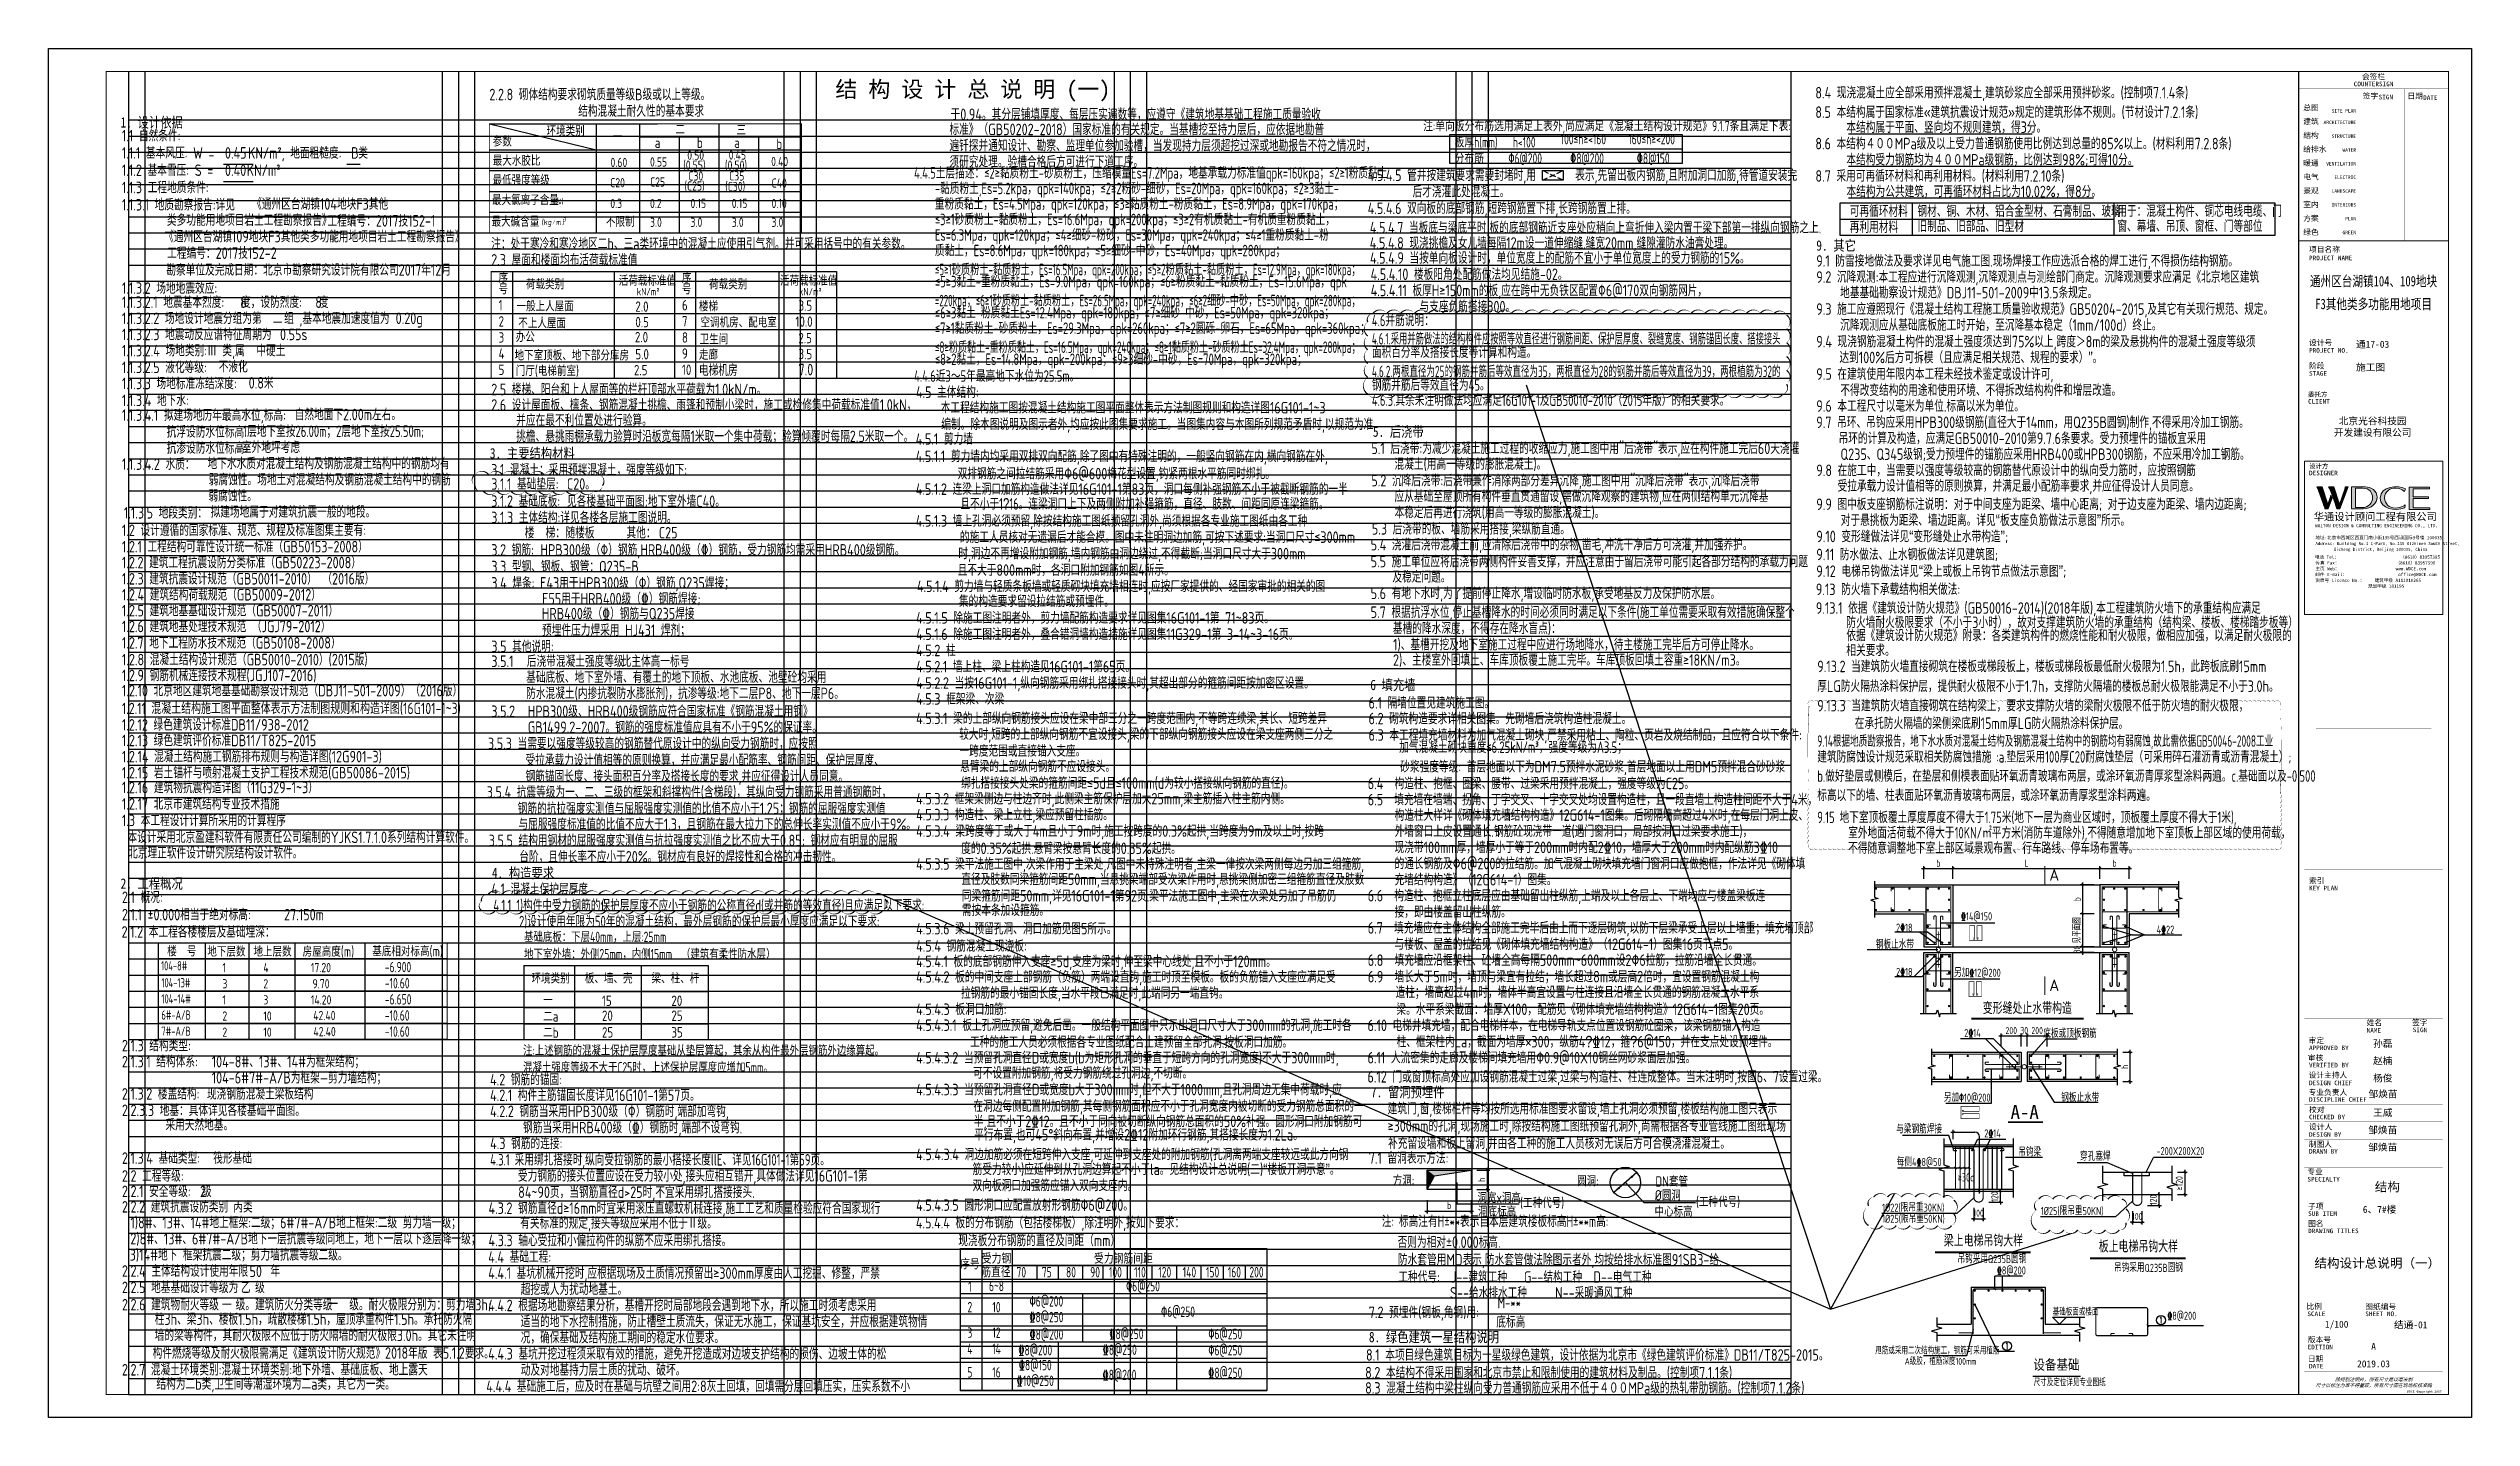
# Model space of a CAD drawing. Extents: x 1701350 to 1903780, y -359692 to -300292.
# Drawn here: x 1701350 to 1806450, y -359692 to -300292 of the extents above; entities that cross this region are included whole.
import ezdxf
from ezdxf.enums import TextEntityAlignment as Align

# ---------------------------------------------------------------- set-up
doc = ezdxf.new("R2010")
doc.units = 0
doc.header["$LTSCALE"] = 1000
doc.header["$MEASUREMENT"] = 0
doc.linetypes.add('DASH', pattern=[0.35, 0.25, -0.1])
doc.linetypes.add('K', pattern=[20, 10, 10])
doc.layers.get('0').update_dxf_attribs({"linetype": 'CONTINUOUS'})
doc.layers.get('Defpoints').update_dxf_attribs({"linetype": 'CONTINUOUS'})
for name, color, linetype in [('15', 253, 'CONTINUOUS'), ('3', 3, 'CONTINUOUS'), ('BORDER', 7, 'CONTINUOUS'), ('H', 7, 'CONTINUOUS'), ('h1', 7, 'CONTINUOUS'), ('HZ', 2, 'CONTINUOUS'), ('S-ANNO-DIMS', 3, 'CONTINUOUS'), ('s-anno-text', 7, 'CONTINUOUS'), ('S-ANNO-THIC', 6, 'CONTINUOUS'), ('S-ANNO-THIN', 3, 'CONTINUOUS'), ('S-DETL', 4, 'CONTINUOUS'), ('S-REIN', 1, 'CONTINUOUS'), ('字', 3, 'CONTINUOUS'), ('签-建（陈）$0$SHEET_TEXT', 7, 'CONTINUOUS'), ('线', 7, 'CONTINUOUS'), ('结-尺寸标注', 3, 'CONTINUOUS'), ('结-文字', 7, 'CONTINUOUS'), ('结-细线符号', 3, 'CONTINUOUS'), ('结-编号', 90, 'CONTINUOUS'), ('结-详图-轮廓', 40, 'CONTINUOUS'), ('结-详图-轴网-标注文字', 7, 'CONTINUOUS'), ('结-钢筋', 1, 'CONTINUOUS')]:
    doc.layers.add(name, color=color, linetype=linetype)
for name, color, linetype, plot in [('19.06.10建研院审图', 1, 'CONTINUOUS', False), ('位置线', 252, 'CONTINUOUS', False), ('别墅1#~5#$0$修改', 6, 'CONTINUOUS', False), ('外审审图修改位置', 6, 'CONTINUOUS', False)]:
    doc.layers.add(name, color=color, linetype=linetype, plot=plot)
doc.styles.add('-黑体', font='simhei.ttf', dxfattribs={"width": 0.8})
doc.styles.add('2', font='STXIHEI.TTF')
doc.styles.add('HZJD', font='tssdeng1.shx', dxfattribs={"width": 0.7, "bigfont": 'tssdchn.shx'})
doc.styles.add('ROMANSJD', font='tssdeng.shx', dxfattribs={"width": 0.8, "height": 500, "bigfont": 'tssdchn.shx'})
doc.styles.add('TSSD', font='tssdeng.shx', dxfattribs={"width": 0.7, "bigfont": 'tssdchn.shx'})
doc.styles.add('TSSD_Axis', font='Complex.shx', dxfattribs={"width": 0.7, "bigfont": 'hztxt.shx'})
doc.styles.add('TSSD_Dimension', font='Tssdeng.shx', dxfattribs={"width": 0.7, "bigfont": 'hztxt.shx'})
doc.styles.add('TSSD_Label', font='Tssdeng.shx', dxfattribs={"width": 0.7, "bigfont": 'hztxt.shx'})
doc.styles.add('TSSD_Norm', font='Tssdeng.shx', dxfattribs={"bigfont": 'hztxt.shx'})
doc.styles.add('TSSD_Rein', font='Tssdeng.shx', dxfattribs={"width": 0.7, "bigfont": 'hztxt.shx'})
doc.styles.add('华文细黑', font='STXIHEI.TTF', dxfattribs={"height": 10})
doc.styles.add('图签信息$0$hwxh', font='STXIHEI.TTF')
doc.styles.add('图签信息$0$华文细黑', font='STXIHEI.TTF', dxfattribs={"height": 10})
doc.styles.add('签-建（陈）$0$华文细黑', font='STXIHEI.TTF', dxfattribs={"height": 10})
doc.dimstyles.new('TSSD_100_100', dxfattribs={"dimtxt": 300, "dimasz": 100, "dimexe": 100, "dimexo": 250, "dimgap": 100, "dimtad": 1, "dimdec": 0, "dimzin": 0, "dimdsep": 46, "dimtxsty": 'TSSD_Dimension', "dimblk": 'ARCHTICK', "dimcen": 0, "dimdle": 100, "dimclrt": 7, "dimadec": 0, "dimazin": 0, "dimtfac": 1, "dimtdec": 0, "dimtix": 1, "dimtmove": 2, "dimatfit": 3, "dimfxl": 1, "dimtolj": 1, "dimtzin": 0, "dimarcsym": 0})
doc.dimstyles.new('TSSD_25_100', dxfattribs={"dimtxt": 300, "dimasz": 100, "dimexe": 100, "dimexo": 250, "dimgap": 100, "dimtad": 1, "dimdec": 0, "dimlfac": 0.25, "dimzin": 0, "dimdsep": 46, "dimtxsty": 'TSSD_Dimension', "dimblk": 'ARCHTICK', "dimblk1": 'ARCHTICK', "dimblk2": 'ARCHTICK', "dimcen": 0, "dimdle": 100, "dimclrt": 7, "dimadec": 0, "dimazin": 0, "dimtfac": 1, "dimtdec": 0, "dimtix": 1, "dimtmove": 2, "dimatfit": 3, "dimfxl": 1, "dimtolj": 1, "dimtzin": 0, "dimarcsym": 0})

msp = doc.modelspace()

# ---------------------------------------------------------------- texts
at = {"style": '2', "width": 0.7}
msp.add_text('变形缝处止水带构造', height=450, dxfattribs=at).set_placement((1787183.3, -341902.4), align=Align.MIDDLE)
at = {"style": '2'}
msp.add_text('A-A', height=600, dxfattribs=at).set_placement((1787068.7, -346435.1), align=Align.MIDDLE)
at = {"color": 2, "linetype": 'Continuous', "style": '华文细黑'}
msp.add_text('6、7#楼', height=300, rotation=0, dxfattribs=at).set_placement((1801735.1, -350811.7))
at = {"style": '2', "width": 0.7}
for s, p in [('梁上电梯吊钩大样', (1783560.9, -352221.5)), ('板上电梯吊钩大样', (1790281.2, -352477.5))]:
    msp.add_text(s, height=450, dxfattribs=at).set_placement(p)
at = {"color": 2, "attachment_point": 5, "rotation": 0, "style": '华文细黑'}
for s, insert, char_height, width in [('{\\fSimSun|b0|i0|c134|p2;结构设计总说明（一）}', (1802361.4, -353014.5), 400, 8010.709), ('{\\fSimSun|b0|i0|c134|p2;结通-01}', (1803810.7, -355685.2), 300, 2158.757)]:
    msp.add_mtext(s, dxfattribs=dict(at, insert=insert, char_height=char_height, width=width))
at = {"layer": '3', "color": 6, "ltscale": 0.7}
for s, height, style, width, p in [('注:单向板分布筋选用满足上表外,尚应满足《混凝土结构设计规范》9.1.7条且满足下表:', 450, 'TSSD_Dimension', 0.7, (1760976, -303885.4)), ('板厚h(mm)', 450, 'TSSD_Dimension', 0.7, (1762341.2, -304585.4)), ('分布筋', 450, 'TSSD_Dimension', 0.7, (1762338.8, -305285.4)), ('\x826@200', 450, 'TSSD_Dimension', 0.7, (1764672, -305285.4)), ('h<100', 450, 'TSSD_Dimension', 0.7, (1764865.3, -304585.4)), ('\x848@200', 450, 'TSSD_Dimension', 0.7, (1767349.1, -305285.4)), ('\x848@150', 450, 'TSSD_Dimension', 0.7, (1770238.3, -305285.4)), ('直径及肢数同梁箍筋间距50mm,当悬挑梁端部受次梁作用时,悬挑梁侧加密三组箍筋直径及肢数', 500, 'TSSD', 0.8, (1740947.8, -336586.9)), ('同梁箍筋间距50mm,详见16G101-1第92页.梁平法施工图中,主梁在次梁处另加了吊筋仍', 500, 'TSSD', 0.8, (1740970.7, -337306.8)), ('需按本条加设箍筋。', 500, 'TSSD', 0.8, (1740970.7, -337929.1))]:
    msp.add_text(s, height=height, dxfattribs=dict(at, style=style, width=width)).set_placement(p)
for s, height, style, width, p in [('100%%146h%%147<160', 450, 'TSSD_Dimension', 0.7, (1766938.7, -304585.4)), ('160%%146h%%147<200', 450, 'TSSD_Dimension', 0.7, (1769872.6, -304585.4)), ('4.5.1.2 连梁上洞口加筋构造做法详见16G101-1第83页，洞口每侧补强钢筋不小于被截断钢筋的一半', 500, 'TSSD', 0.8, (1738967.6, -319811.3)), ('4.5.1.5 除施工图注明者外，剪力墙配筋构造要求详见图集16G101-1第 71~83页。', 500, 'TSSD', 0.8, (1738984.6, -325396.9)), ('4.2.1 构件主筋锚固长度详见16G101-1第57页。', 500, 'TSSD', 0.8, (1720502.9, -346109.9)), ('4.3.1 采用绑扎搭接时,纵向受拉钢筋的最小搭接长度l\x8elE\x8f、详见16G101-1第59页。', 500, 'TSSD_Dimension', 0.7, (1720507.3, -348908.2)), ('受力钢筋的接头位置应设在受力较小处,接头应相互错开,具体做法详见16G101-1第', 500, 'TSSD', 0.8, (1721713.8, -349607.8)), ('84~90页，当钢筋直径d>25时,不宜采用绑扎搭接接头.', 500, 'TSSD', 0.8, (1721724.5, -350315.1))]:
    msp.add_text(s, height=height, dxfattribs=dict(at, style=style, width=width)).set_placement(p, align=Align.BOTTOM_LEFT)
at = {"layer": '3', "style": 'HZJD', "width": 0.7}
for s, p in [('地下室外墙：外侧25mm，内侧15mm  （建筑有柔性防水层）', (1721976.3, -339806.5, -600)), ('基础底板：下层40mm，上层:25mm', (1721976.3, -339063, -600)), ('注:上述钢筋的混凝土保护层厚度基础从垫层算起，其余从构件最外层钢筋外边缘算起。', (1721934.2, -343989.4)), ('混凝土强度等级不大于C25时，上述保护层厚度应增加5mm。', (1721934.2, -344721))]:
    msp.add_text(s, height=450, dxfattribs=at).set_placement(p)
at = {"layer": '3', "color": 6, "style": 'HZJD', "width": 0.7}
for s, p in [('-6.900', (1715940.2, -340371.2)), ('-10.60', (1715940.2, -341071.2)), ('-6.650', (1715940.2, -341771.2)), ('-10.60', (1715940.2, -342471.2)), ('-10.60', (1715940.2, -343171.2))]:
    msp.add_text(s, height=450, dxfattribs=at).set_placement(p)
at = {"layer": '3', "color": 6, "ltscale": 0.7, "style": 'TSSD_Dimension', "width": 0.7}
for s, p in [('序号', (1741321.6, -353008)), ('筋直径', (1742446.6, -353357)), ('受力钢', (1742473.4, -352766.4)), ('受力钢筋间距', (1747977.2, -352766.4)), ('1', (1741315.2, -354007.8)), ('6~8', (1742470.2, -353983.3)), ('70', (1743545.6, -353383.8)), ('75', (1744652.8, -353383.8)), ('80', (1745702.2, -353383.8)), ('90 ', (1746842.4, -353383.8)), ('100', (1747628.2, -353383.8)), ('110', (1748692.4, -353383.8)), ('120', (1749768.5, -353383.8)), ('140', (1750839.7, -353383.8)), ('150', (1751843.9, -353383.8)), ('160', (1752788.7, -353383.8)), ('200', (1753748.9, -353383.8)), ('2', (1741315.2, -354900.2)), ('10', (1742470.2, -354900.2)), ('3', (1741315.2, -356008.4)), ('12', (1742470.2, -356008.4)), ('4', (1741315.2, -356708.4)), ('14', (1742470.2, -356708.4)), ('5', (1741315.2, -357730.5)), ('16', (1742470.2, -357730.5))]:
    msp.add_text(s, height=450, dxfattribs=at).set_placement(p, align=Align.MIDDLE)
for s, p in [('\x826@250', (1748822.7, -353991.1)), ('\x848@250', (1744634.9, -355332.7)), ('\x826@200', (1744634.9, -354649.4)), ('\x826@250', (1750343.9, -355098.5)), ('\x848@200', (1744634.9, -356084.4)), ('\x848@250', (1748103.8, -356062.9)), ('\x826@250', (1752391.9, -356067.3)), ('\x848@200', (1744150.7, -356768.6)), ('\x848@150', (1744150, -357414.5)), ('\x848@250', (1747814.4, -356750.2)), ('\x826@250', (1752391.9, -356771.6)), ('\x8410@250', (1744150, -358097.8)), ('\x848@200', (1747804.4, -357842.5)), ('\x848@250', (1752391.9, -357749.3))]:
    msp.add_text(s, height=450, dxfattribs=at).set_placement(p, align=Align.MIDDLE_CENTER)
at = {"layer": 'H', "style": 'HZJD', "width": 0.8}
for s, p in [('环境类别', (1722299.5, -340858.7)), ('板、墙、壳', (1724615.3, -340858.7)), ('梁、柱、杆', (1727509.5, -340858.7))]:
    msp.add_text(s, height=450, dxfattribs=at).set_placement(p)
at = {"layer": 'h1', "style": 'HZJD', "width": 0.8}
for s, p in [('一', (1722811, -341812.9)), ('15', (1725359.3, -341833.1)), ('20', (1728370.8, -341833.1)), ('二a', (1722811, -342512.9)), ('20', (1725359.3, -342481.6)), ('25', (1728370.8, -342481.6)), ('二b', (1722811, -343212.9)), ('25', (1725359.3, -343204.1)), ('35', (1728370.8, -343204.1))]:
    msp.add_text(s, height=450, dxfattribs=at).set_placement(p)
at = {"layer": 's-anno-text', "style": 'TSSD_Dimension', "width": 0.7}
for s, p in [('2\x8418', (1781848.1, -338437.5)), ('2\x8418', (1781848.1, -340355.6)), ('2\x8414', (1784804.3, -343007.4))]:
    msp.add_text(s, height=350, dxfattribs=at).set_placement(p, align=Align.MIDDLE_CENTER)
for s, p in [('%%13214@150', (1784983.6, -337944.6)), ('4\x8422', (1793174, -338523.5)), ('钢板止水带', (1781440.3, -339132)), ('另加%%13212@200', (1785018.6, -340374.6)), ('底板或顶板钢筋', (1789035.2, -342992.9)), ('另加%%13010@200', (1784573, -345793.6)), ('钢板止水带', (1789481, -345777))]:
    msp.add_text(s, height=350, dxfattribs=at).set_placement(p, align=Align.MIDDLE)
at = {"layer": 'S-ANNO-THIC', "style": 'TSSD_Label'}
for p in [(1788135, -336400.4), (1788135, -341186)]:
    msp.add_text('A', height=500, dxfattribs=at).set_placement(p)
at = {"layer": '字', "color": 3, "linetype": 'K', "style": '-黑体'}
msp.add_text('结 构 设 计 总 说 明 (一)', height=700, dxfattribs=at).set_placement((1741442.8, -302059.6), align=Align.MIDDLE_CENTER)
at = {"layer": '字'}
for s, height, style, width, p in [('2.2.8 砌体结构要求砌筑质量等级B级或以上等级。', 500, 'TSSD', 0.8, (1720474, -302689.5)), ('结构混凝土耐久性的基本要求', 500, 'TSSD', 0.8, (1724327.3, -303408.1)), ('1.1 自然条件:                          ', 500, 'TSSD', 0.8, (1704535.8, -304474.1)), ('1.1.1 基本风压: W =      KN/m\x8c2\x8d, 地面粗糙度:   类   ', 500, 'TSSD', 0.8, (1704535.8, -305224.1)), ('1.1.2 基本雪压: S =      KN/m\x8c2\x8d    ', 500, 'TSSD', 0.8, (1704535.8, -305974.1)), ('4.4.5土层描述：%%1462%%147黏质粉土-砂质粉土，压缩模量Es=7.2Mpa，地基承载力标准值qpk=160kpa；%%1462%%1471粉质黏土', 500, 'TSSD_Dimension', 0.7, (1738897, -306089.9)), ('1.1.3 工程地质条件:', 500, 'TSSD', 0.8, (1704535.8, -306724.1)), ('1.1.3.1 地质勘察报告:详见', 500, 'TSSD', 0.8, (1704535.8, -307474.1)), ('重粉质黏土，Es=4.5Mpa，qpk=120kpa；%%1463%%147黏质粉土-粉质黏土，Es=8.9Mpa，qpk=170kpa；', 500, 'TSSD_Dimension', 0.7, (1739799, -307437.6)), ('-黏质粉土,Es=5.2kpa，qpk=140kpa；%%1462%%1472粉砂-细砂，Es=20Mpa，qpk=160kpa；%%1462%%1473黏土-', 500, 'TSSD_Dimension', 0.7, (1739799, -306763.8)), ('%%1463%%1471砂质粉土-黏质粉土，Es=16.6Mpa，qpk=200kpa；%%1463%%1472有机质黏土-有机质重粉质黏土，', 500, 'TSSD_Dimension', 0.7, (1739799, -308111.5)), ('质黏土，Es=8.6Mpa，qpk=180kpa；%%1465%%147细砂-中砂，Es=40Mpa，qpk=280kpa%%144；', 500, 'TSSD_Dimension', 0.7, (1739799, -309459.2)), ('Es=6.3Mpa，qpk=120kpa；%%1464%%147细砂-粉砂，Es=30Mpa，qpk=240kpa；%%1464%%1471重粉质黏土-粉', 500, 'TSSD_Dimension', 0.7, (1739799, -308785.3)), ('1.1.3.2 场地地震效应:', 500, 'TSSD', 0.8, (1704535.8, -311089.1)), ('1.1.3.2.1 地震基本烈度:   度，设防烈度:   度', 500, 'TSSD', 0.8, (1704535.8, -311700.3)), ('%%1465%%1473黏土-重粉质黏土，Es=9.0Mpa，qpk=160kpa；%%1466%%147粉质黏土-黏质粉土，Es=15.6Mpa，qpk', 500, 'TSSD_Dimension', 0.7, (1739799, -310806.9)), ('1.1.3.2.2 场地设计地震分组为第    组 ,基本地震加速度值为', 500, 'TSSD', 0.8, (1704535.8, -312400.3)), ('%%1466%%1473黏土-粉质黏土Es=12.4Mpa，qpk=180kpa；%%1467%%147细砂-中砂，Es=50Mpa，qpk=320kpa；', 500, 'TSSD_Dimension', 0.7, (1739799, -312154.6)), ('%%1467%%1471黏质粉土-砂质粉土，Es=29.3Mpa，qpk=260kpa；%%1467%%1472圆砾-卵石，Es=65Mpa，qpk=360kpa；', 500, 'TSSD_Dimension', 0.7, (1739799, -312828.4)), ('4.6并筋说明：', 499.5, 'TSSD_Dimension', 0.7, (1758751.7, -312491.5)), ('1.1.3.2.3 地震动反应谱特征周期为', 500, 'TSSD', 0.8, (1704535.8, -313100.3)), ('1.1.3.2.4 场地类别:Ⅲ 类,属        ', 500, 'TSSD', 0.8, (1704535.8, -313800.3)), ('面积百分率及搭接长度等计算和构造。', 499.5, 'TSSD_Dimension', 0.7, (1758751.7, -313868.2)), ('1.1.3.2.5 液化等级:    ', 500, 'TSSD', 0.8, (1704535.8, -314527)), ('4.4.6近3～5年最高地下水位为25.5m。', 500, 'TSSD_Dimension', 0.7, (1738897, -314903.2)), ('%%1468%%1472黏土，Es=14.8Mpa，qpk=200kpa；%%1469%%1473细砂-中砂，Es=70Mpa，qpk=320kpa；', 500, 'TSSD_Dimension', 0.7, (1739799, -314176.1)), ('1.1.3.3 场地标准冻结深度:', 500, 'TSSD', 0.8, (1704535.8, -315227)), ('1.1.3.4 地下水:', 500, 'TSSD', 0.8, (1704535.8, -315959.8)), ('4.5 主体结构:', 500, 'TSSD', 0.8, (1738974.7, -315604.3)), ('钢筋并筋后等效直径为45。', 499.5, 'TSSD_Dimension', 0.7, (1758751.7, -315291.5)), ('4.6.3.其余未注明做法均应满足16G101-1及GB50010-2010（2015年版）的相关要求。', 499.5, 'TSSD_Dimension', 0.7, (1758751.7, -315951.8)), ('1.1.3.4.1 拟建场地历年最高水位,标高:', 500, 'TSSD', 0.8, (1704535.8, -316600.3)), ('本工程结构施工图按混凝土结构施工图平面整体表示方法制图规则和构造详图16G101-1~3', 500, 'TSSD', 0.8, (1740051.1, -316278.8)), ('编制。除本图说明及图示者外,均应按此图集要求施工。当图集内容与本图所列规范矛盾时,以规范为准.', 500, 'TSSD', 0.8, (1740075.5, -316995.9)), ('        抗浮设防水位标高:', 500, 'TSSD', 0.8, (1704535.8, -317327)), ('4.5.1 剪力墙', 500, 'TSSD', 0.8, (1738967.6, -317635.8)), ('1.1.3.4.2 水质：', 500, 'TSSD', 0.8, (1704535.8, -318727)), ('4.5.1.1 剪力墙内均采用双排双向配筋,除了图中有特殊注明的，一般竖向钢筋在内,横向钢筋在外,', 500, 'TSSD', 0.8, (1738967.6, -318385.8)), ('4.5.1.3 墙上孔洞必须预留,除按结构施工图纸预留孔洞外,尚须根据各专业施工图纸由各工种', 500, 'TSSD', 0.8, (1738967.6, -321187.4)), ('1.2 设计遵循的国家标准、规范、规程及标准图集主要有:', 500, 'TSSD', 0.8, (1704535.8, -321598.2)), ('1.2.1 工程结构可靠性设计统一标准（GB50153-2008）', 500, 'TSSD', 0.8, (1704535.8, -322308.4)), ('的施工人员核对无遗漏后才能合模。图中未注明洞边加筋,可按下述要求:当洞口尺寸≤300mm', 500, 'TSSD', 0.8, (1740884.3, -321894.2)), ('1.2.2 建筑工程抗震设防分类标准（GB50223-2008）', 500, 'TSSD', 0.8, (1704535.8, -322996.1)), ('且不大于800mm时，各洞口附加钢筋如图4所示。 ', 500, 'TSSD', 0.8, (1740787.5, -323322.8)), ('时,洞边不再增设附加钢筋,墙内钢筋由洞边绕过,不得截断;当洞口尺寸大于300mm    ', 500, 'TSSD', 0.8, (1740816.7, -322606.6)), ('1.2.3 建筑抗震设计规范（GB50011-2010） （2016版）', 500, 'TSSD', 0.8, (1704535.8, -323700.7)), ('1.2.4 建筑结构荷载规范（GB50009-2012）', 500, 'TSSD', 0.8, (1704535.8, -324393.9)), ('4.5.1.4 剪力墙与轻质条板墙或轻质砌块填充墙相连时,应按厂家提供的、经国家审批的相关的图', 500, 'TSSD', 0.8, (1739018.4, -324027.4)), ('1.2.5 建筑地基基础设计规范（GB50007-2011）', 500, 'TSSD', 0.8, (1704535.8, -325081.5)), ('集的构造要求留设拉结筋或预埋件。', 500, 'TSSD', 0.8, (1740841.5, -324676.7)), ('1.2.6 建筑地基处理技术规范 （JGJ79-2012）', 500, 'TSSD', 0.8, (1704535.8, -325769.1)), ('1.2.7 地下工程防水技术规范（GB50108-2008）', 500, 'TSSD', 0.8, (1704535.8, -326479.3)), ('4.5.1.6 除施工图注明者外，叠合错洞墙构造措施详见图集11G329-1第 3-14~3-16页。', 500, 'TSSD', 0.8, (1738984.6, -326105.2)), ('1.2.8 混凝土结构设计规范（GB50010-2010）(2015版)', 500, 'TSSD', 0.8, (1704535.8, -327206.6)), ('1.2.9 钢筋机械连接技术规程(JGJ107-2016)', 500, 'TSSD', 0.8, (1704535.8, -327894.2)), ('1.2.10 北京地区建筑地基基础勘察设计规范（DBJ11-501-2009）（2016版）', 500, 'TSSD', 0.8, (1704535.8, -328551.5)), ('1.2.11 混凝土结构施工图平面整体表示方法制图规则和构造详图(16G101-1~3)', 490, 'TSSD', 0.8, (1704535.8, -329316.8)), ('4.5.3 框架梁、次梁', 500, 'TSSD', 0.8, (1738984.6, -328912.3)), ('1.2.12 绿色建筑设计标准DB11/938-2012', 500, 'TSSD', 0.8, (1704535, -330036.3)), ('1.2.13 绿色建筑评价标准DB11/T825-2015', 500, 'TSSD', 0.8, (1704535, -330715.2)), ('1.2.14 混凝土结构施工钢筋排布规则与构造详图(12G901-3)', 500, 'TSSD', 0.8, (1704535, -331415.2)), ('        加气混凝土砌块重度≤6.25kN/m\x8c3\x8d，强度等级为A3.5；', 500, 'TSSD_Dimension', 0.7, (1758237.5, -331006.3)), ('1.2.15 岩土锚杆与喷射混凝土支护工程技术规范(GB50086-2015)', 500, 'TSSD', 0.8, (1704535, -332115.2)), ('1.2.16 建筑物抗震构造详图（11G329-1~3）', 500, 'TSSD', 0.8, (1704535.8, -332755.3)), ('1.2.17 北京市建筑结构专业技术措施', 500, 'TSSD', 0.8, (1704535.8, -333469.4)), ('1.3 本工程设计计算所采用的计算程序', 500, 'TSSD', 0.8, (1704535, -334184.8)), ('本设计采用北京盈建科软件有限责任公司编制的YJKS1.7.1.0系列结构计算软件。', 500, 'TSSD', 0.8, (1704775.4, -334918.4)), ('北京理正软件设计研究院结构设计软件。', 500, 'TSSD', 0.8, (1704804.5, -335590.3)), ('2.1 概况:                    ', 500, 'TSSD', 0.8, (1704535.8, -337521.3)), ('2.1.2 本工程各楼楼层及基础埋深： ', 500, 'TSSD', 0.8, (1704520.9, -339021.7)), ('2.1.1 %%P0.000相当于绝对标高:', 500, 'TSSD', 0.8, (1704535.8, -338271.1)), ('2.1.3 结构类型:', 500, 'TSSD', 0.8, (1704535.8, -343952.3)), ('2.1.3.1 结构体系:     ', 500, 'TSSD', 0.8, (1704535.8, -344649.3)), ('4.2 钢筋的锚固:', 500, 'TSSD', 0.8, (1720502.9, -345430.6)), ('2.1.3.2 楼盖结构:', 500, 'TSSD', 0.8, (1704535.8, -346047.9)), ('2.2.3.3 地基：具体详见各楼基础平面图。', 500, 'TSSD', 0.8, (1704535.8, -346761.6)), ('采用天然地基。', 500, 'TSSD', 0.8, (1706423.2, -347391.1)), ('4.2.2 钢筋当采用HPB300级（\x82）钢筋时,端部加弯钩,', 500, 'TSSD', 0.8, (1720502.9, -346805.9)), ('钢筋当采用HRB400级（\x84）钢筋时,端部不设弯钩.', 500, 'TSSD', 0.8, (1721935.9, -347510.4)), ('4.3 钢筋的连接:', 500, 'TSSD', 0.8, (1720507.3, -348195.3)), ('平行布置,也可45%%D斜向布置,并增设2\x8412附加环行钢筋,其搭接长度为1.2La。', 500, 'TSSD', 0.8, (1741503, -347823.7)), ('2.1.3.4 基础类型: ', 500, 'TSSD', 0.8, (1704535.8, -348834.1)), ('2.2 工程等级:', 500, 'TSSD', 0.8, (1704535.8, -349609.6)), ('2.2.1 安全等级:  级', 500, 'TSSD', 0.8, (1704535.8, -350279)), ('2.2.2 建筑抗震设防类别', 500, 'TSSD', 0.8, (1704535.8, -350947.6)), ('4.3.2 钢筋直径d≥16mm时宜采用滚压直螺蚊机械连接,施工工艺和质量检验应符合国家现行', 500, 'TSSD', 0.8, (1720435.9, -351008.3)), ('有关标准的规定,接头等级应采用不低于Ⅱ级。', 500, 'TSSD', 0.8, (1721810.7, -351651.4)), (' 注: 标高注有H%%p**表示自本层建筑楼板标高H%%p**m高:', 500, 'TSSD_Dimension', 0.7, (1758971, -351581.2)), ('2.2.4 主体结构设计使用年限    年', 500, 'TSSD', 0.8, (1704535.8, -353734.3)), ('4.4 基础工程:', 500, 'TSSD', 0.8, (1720423.9, -353126.9)), ('4.4.1 基坑机械开挖时,应根据现场及土质情况预留出≥300mm厚度由人工挖掘、修整，严禁', 500, 'TSSD', 0.8, (1720423.9, -353826.9)), ('2.2.5 地基基础设计等级为   级', 500, 'TSSD', 0.8, (1704535.8, -354444.8)), ('超挖或人为扰动地基土。', 500, 'TSSD', 0.8, (1721834.1, -354526.9)), ('2.2.6 建筑物耐火等级   级。建筑防火分类等级   级。耐火极限分别为：剪力墙3h;', 500, 'TSSD', 0.8, (1704535.8, -355194.8)), ('柱3h、梁3h、楼板1.5h，疏散楼梯1.5h，屋顶承重构件1.5h。承托防火隔', 500, 'TSSD', 0.8, (1705958.6, -355824.4)), ('4.4.2 根据场地勘察结果分析，基槽开挖时局部地段会遇到地下水，所以施工时须考虑采用', 500, 'TSSD', 0.8, (1720423.9, -355226.9)), ('适当的地下水控制措施，防止槽壁土质流失，保证无水施工，保证基坑安全，并应根据建筑物情', 500, 'TSSD', 0.8, (1721834.1, -355926.9)), ('M-**', 500, 'TSSD_Dimension', 0.7, (1764204.7, -355104.7)), ('况，确保基础及结构施工期间的稳定水位要求。', 500, 'TSSD', 0.8, (1721834.1, -356626.9)), ('构件燃烧等级及耐火极限需满足《建筑设计防火规范》2018年版 表5.1.2要求。', 500, 'TSSD', 0.8, (1705869.7, -357291.5)), ('4.4.3 基坑开挖过程须采取有效的措施，避免开挖造成对边坡支护结构的损伤、边坡土体的松', 500, 'TSSD', 0.8, (1720423.9, -357326.9)), ('动及对地基持力层土质的扰动、破坏。', 500, 'TSSD', 0.8, (1721834.1, -358026.9)), ('结构为二b类,卫生间等潮湿环境为二a类，其它为一类。', 500, 'TSSD', 0.8, (1706033.6, -358636.8))]:
    msp.add_text(s, height=height, dxfattribs=dict(at, style=style, width=width)).set_placement(p, align=Align.BOTTOM_LEFT)
for s, height, style, width, p in [('8.4 现浇混凝土应全部采用预拌混凝土,建筑砂浆应全部采用预拌砂浆。(控制项7.1.4条)', 500, 'TSSD', 0.8, (1777986.8, -302462.5)), ('1. 设计依据                ', 450, '-黑体', 0.8, (1704478.9, -303724.1)), ('环境类别', 450, 'TSSD', 0.8, (1722953.3, -304096.4)), ('二', 450, 'TSSD', 0.8, (1728543.5, -304035.3)), ('三', 450, 'TSSD', 0.8, (1731192.1, -304057.8)), ('8.5 本结构属于国家标准«建筑抗震设计规范»规定的建筑形体不规则。(节材设计7.2.1条)', 500, 'TSSD', 0.8, (1777986.8, -303304.9)), ('参数', 450, 'TSSD', 0.8, (1720619.8, -304550.1)), ('一', 450, 'TSSD', 0.8, (1725829, -304338.9)), ('a', 450, 'TSSD', 0.8, (1727648.7, -304607)), ('0.50', 400, 'TSSD', 0.8, (1729056.8, -305122.8)), ('b', 450, 'TSSD', 0.8, (1729476.7, -304607)), ('0.45', 400, 'TSSD', 0.8, (1730854.8, -305113.8)), ('a', 450, 'TSSD', 0.8, (1731093.6, -304607)), ('b', 450, 'TSSD', 0.8, (1732921.6, -304657.8)), ('8.6 本结构４００MPa级及以上受力普通钢筋使用比例达到总量的85%%%以上。(材料利用7.2.8条)', 500, 'TSSD', 0.8, (1777986.8, -304669.3)), ('最低强度等级', 450, 'TSSD', 0.8, (1720612.2, -306227.9)), ('最大水胶比', 450, 'TSSD', 0.8, (1720619.8, -305381.6)), ('0.60', 400, 'TSSD', 0.8, (1725727.6, -305435.5)), ('0.55', 400, 'TSSD', 0.8, (1727440.6, -305416)), ('(0.55)', 400, 'TSSD', 0.8, (1728880, -305555.5)), ('C30', 400, 'TSSD', 0.8, (1729108.9, -306024.6)), ('(0.50)', 400, 'TSSD', 0.8, (1730692, -305555.5)), ('C35', 400, 'TSSD', 0.8, (1730876.6, -306021.2)), ('0.40', 400, 'TSSD', 0.8, (1732696.8, -305395.5)), ('4.5.4.5 管井按建筑要求需要封堵时,用       表示,先留出板内钢筋,且附加洞口加筋,待管道安装完', 500, 'TSSD', 0.8, (1758571.4, -306041.1)), ('8.7 采用可再循环材料和再利用材料。(材料利用7.2.10条)', 500, 'TSSD', 0.8, (1777992, -306073.6)), ('最大氯离子含量', 450, 'TSSD', 0.8, (1720590.2, -307090.3)), ('0.3', 400, 'TSSD', 0.8, (1725718.2, -307216)), ('C20', 400, 'TSSD', 0.8, (1725718.2, -306316)), ('0.2', 400, 'TSSD', 0.8, (1727440.6, -307216)), ('C25', 400, 'TSSD', 0.8, (1727447.8, -306283.7)), ('(C25)', 400, 'TSSD', 0.8, (1728933.3, -306459.6)), ('0.15', 400, 'TSSD', 0.8, (1729197.5, -307216)), ('(C30)', 400, 'TSSD', 0.8, (1730701.1, -306480.5)), ('0.15', 400, 'TSSD', 0.8, (1730988.7, -307216)), ('0.10', 400, 'TSSD', 0.8, (1732711.1, -307216)), ('C40', 400, 'TSSD', 0.8, (1732717.5, -306332.2)), ('后才浇灌此处混凝土。', 500, 'TSSD', 0.8, (1760519.2, -306757.7)), ('最大碱含量', 450, 'TSSD', 0.8, (1720568.3, -308028.5)), ('不限制', 400, 'TSSD', 0.8, (1725524.9, -308029.2)), ('3.0', 400, 'TSSD', 0.8, (1727440.6, -308033.2)), ('3.0', 400, 'TSSD', 0.8, (1729197.5, -308033.2)), ('3.0', 400, 'TSSD', 0.8, (1730988.7, -308033.2)), ('3.0', 400, 'TSSD', 0.8, (1732711.1, -308033.2)), ('4.5.4.6 双向板的底部钢筋,短跨钢筋置下排,长跨钢筋置上排。 ', 500, 'TSSD', 0.8, (1758571.4, -307476.5)), ('4.5.4.7 当板底与梁底平时,板的底部钢筋近支座处应稍向上弯折伸入梁内置于梁下部第一排纵向钢筋之上.', 500, 'TSSD', 0.8, (1758663.6, -308315.2)), ('再利用材料', 500, 'TSSD', 0.8, (1779479.4, -308294.7)), ('可再循环材料 ', 500, 'TSSD', 0.8, (1779479.4, -307602.5)), ('钢材、铜、木材、铝合金型材、石膏制品、玻璃', 500, 'TSSD', 0.8, (1782417.3, -307602.5)), ('旧制品、旧部品、旧型材', 500, 'TSSD', 0.8, (1782417.3, -308256)), ('用于：混凝土构件、铜芯电线电缆、门', 500, 'TSSD', 0.8, (1791085.1, -307598.8)), ('窗、幕墙、吊顶、窗框、门等部位', 500, 'TSSD', 0.8, (1791085.1, -308251.9)), ('注：处于寒冷和寒冷地区二b、三a类环境中的混凝土应使用引气剂。并可采用括号中的有关参数。', 500, 'TSSD', 0.8, (1720553.6, -309012.1)), ('4.5.4.8 现浇挑檐及女儿墙每隔12m设一道伸缩缝.缝宽20mm,缝隙灌防水油膏处理。', 500, 'TSSD', 0.8, (1758660.8, -308979.7)), ('9. 其它', 450, '-黑体', 0.8, (1778028.9, -309066.3)), ('2.3 屋面和楼面均布活荷载标准值', 500, 'TSSD', 0.8, (1720553.6, -309712.1)), ('序', 450, 'TSSD', 0.8, (1720869.2, -310470.4)), ('序', 450, 'TSSD', 0.8, (1728822.6, -310470.4)), ('4.5.4.9 当按单向板设计时，单位宽度上的配筋不宜小于单位宽度上的受力钢筋的15%%%。', 500, 'TSSD', 0.8, (1758669.8, -309629.9)), ('4.5.4.10 楼板阳角处配筋做法均见结施-02。', 500, 'TSSD', 0.8, (1758695.5, -310338.1)), ('9.1 防雷接地做法及要求详见电气施工图.现场焊接工作应选派合格的焊工进行,不得损伤结构钢筋。', 500, 'TSSD', 0.8, (1778028.9, -309759.3)), ('9.2 沉降观测:本工程应进行沉降观测,沉降观测点与测绘部门商定。沉降观测要求应满足《北京地区建筑', 500, 'TSSD', 0.8, (1778028.9, -310457.4)), ('号', 450, 'TSSD', 0.8, (1720869.2, -310960.6)), ('荷载类别', 450, 'TSSD', 0.8, (1722061.5, -310742.8)), ('活荷载标准值', 450, 'TSSD', 0.8, (1726085, -310589.4)), ('kN/m\x8c2\x8d', 324, 'TSSD', 0.8, (1726868.8, -311006)), ('号', 450, 'TSSD', 0.8, (1728822.6, -310960.6)), ('荷载类别', 450, 'TSSD', 0.8, (1730005.9, -310742.8)), ('活荷载标准值', 450, 'TSSD', 0.8, (1733078.6, -310589.4)), ('kN/m\x8c2\x8d', 324, 'TSSD', 0.8, (1733903.7, -311006)), ('4.5.4.11 板厚H≥150mm的板,应在跨中无负铁区配置\x826@170双向钢筋网片，', 500, 'TSSD', 0.8, (1758698.9, -311041.1)), ('地基基础勘察设计规范》DBJ11-501-2009中13.5条规定。', 500, 'TSSD', 0.8, (1779062.7, -311135.2)), ('1', 450, 'TSSD', 0.8, (1720874, -311655.2)), ('2', 450, 'TSSD', 0.8, (1720874, -312355.2)), ('一般上人屋面', 450, 'TSSD', 0.8, (1721649.6, -311697)), ('不上人屋面', 450, 'TSSD', 0.8, (1721727.8, -312430.6)), ('2.0', 450, 'TSSD', 0.8, (1726806.4, -311717.1)), ('0.5', 450, 'TSSD', 0.8, (1726806.4, -312388.1)), ('7', 450, 'TSSD', 0.8, (1728827.4, -312355.2)), ('6', 450, 'TSSD', 0.8, (1728827.4, -311655.2)), ('楼梯', 450, 'TSSD', 0.8, (1729564, -311701.7)), ('空调机房、配电室', 450, 'TSSD', 0.8, (1729629.3, -312397.7)), ('3.5', 450, 'TSSD', 0.8, (1733882, -311674.2)), ('与支座负筋搭接300。', 500, 'TSSD', 0.8, (1760817.2, -311741.1)), ('3', 450, 'TSSD', 0.8, (1720874, -313055.2)), ('办公', 450, 'TSSD', 0.8, (1721619.6, -313031.4)), ('2.0', 450, 'TSSD', 0.8, (1726787.2, -313041.6)), ('8', 450, 'TSSD', 0.8, (1728827.4, -313055.2)), ('卫生间', 450, 'TSSD', 0.8, (1729594, -313129)), ('2.5', 450, 'TSSD', 0.8, (1733876.7, -313082.4)), ('9.4 现浇钢筋混凝土构件的混凝土强度须达到75%%%以上,跨度＞8m的梁及悬挑构件的混凝土强度等级须', 500, 'TSSD', 0.8, (1778028.9, -313258.6)), ('4', 450, 'TSSD', 0.8, (1720874, -313755.2)), ('5', 450, 'TSSD', 0.8, (1720874, -314455.2)), ('地下室顶板、地下部分库房', 450, 'TSSD', 0.8, (1721565.9, -313829)), ('门厅(电梯前室)', 450, 'TSSD', 0.8, (1721619.6, -314501.7)), ('2.5', 450, 'TSSD', 0.8, (1726744.8, -314474.2)), ('10', 450, 'TSSD', 0.8, (1728827.4, -314455.2)), ('9', 450, 'TSSD', 0.8, (1728827.4, -313755.2)), ('走廊', 450, 'TSSD', 0.8, (1729564, -313801.7)), ('3.5', 450, 'TSSD', 0.8, (1733882, -313774.2)), ('9.5 在建筑使用年限内本工程未经技术鉴定或设计许可, ', 500, 'TSSD', 0.8, (1778028.9, -314668.2)), ('达到100%%%后方可拆模（且应满足相关规范、规程的要求）”。', 500, 'TSSD', 0.8, (1779030.7, -313948.9)), ('不得改变结构的用途和使用环境、不得拆改结构构件和增层改造。', 500, 'TSSD', 0.8, (1779073, -315369.6)), ('9.6 本工程尺寸以毫米为单位.标高以米为单位。', 500, 'TSSD', 0.8, (1778028.9, -316054.4)), ('9.7 吊环、吊钩应采用HPB300级钢筋(直径大于14mm，用Q235B圆钢)制作,不得采用冷加工钢筋。', 500, 'TSSD', 0.8, (1778028.9, -316760.6)), ('5.1 后浇带:为减少混凝土施工过程的收缩应力,施工图中用"后浇带"表示,应在构件施工完后60天浇灌', 500, 'TSSD', 0.8, (1758730, -317891.4)), ('吊环的计算及构造，应满足GB50010-2010第9.7.6条要求。受力预埋件的锚板宜采用', 500, 'TSSD', 0.8, (1778996.8, -317454.9)), ('3. 主要结构材料', 450, '-黑体', 0.8, (1720496.8, -318079.8)), ('混凝土(用高一等级的膨胀混凝土)。', 500, 'TSSD', 0.8, (1759734.9, -318574.1)), ('9.8 在施工中，当需要以强度等级较高的钢筋替代原设计中的纵向受力筋时，应按照钢筋', 500, 'TSSD', 0.8, (1778029.1, -318846.2)), ('Q235、Q345级钢;受力预埋件的锚筋应采用HRB400或HPB300钢筋，不应采用冷加工钢筋。', 500, 'TSSD', 0.8, (1779078.1, -318146.3)), ('3.1.1 基础垫层:', 500, 'TSSD', 0.8, (1720553.6, -319438)), ('5.2 沉降后浇带:后浇带兼作消除两部分差异沉降,施工图中用"沉降后浇带"表示,沉降后浇带', 500, 'TSSD', 0.8, (1758730, -319291.4)), ('应从基础至屋顶所有构件垂直贯通留设,需做沉降观察的建筑物,应在两侧结构单元沉降基', 500, 'TSSD', 0.8, (1759734.9, -319974.1)), ('受拉承载力设计值相等的原则换算，并满足最小配筋率要求,并应征得设计人员同意。', 500, 'TSSD', 0.8, (1778952.1, -319522)), ('3.1.2 基础底板:', 500, 'TSSD', 0.8, (1720553.6, -320181.6)), ('3.1.3 主体结构:详见各楼各层施工图说明。', 500, 'TSSD', 0.8, (1720553.6, -320892.1)), ('本稳定后再进行浇筑(用高一等级的膨胀混凝土)。', 500, 'TSSD', 0.8, (1759734.9, -320674.1)), ('9.9 图中板支座钢筋标注说明：对于中间支座为距梁、墙中心距离; 对于边支座为距梁、墙内边距离; ', 500, 'TSSD', 0.8, (1778029.1, -320316.9)), ('对于悬挑板为距梁、墙边距离。详见“板支座负筋做法示意图”所示。', 500, 'TSSD', 0.8, (1779091.1, -321009.5)), ('楼  梯： ', 500, 'TSSD', 0.8, (1722008.4, -321552.7)), ('其他： ', 500, 'TSSD', 0.8, (1726423.5, -321552.7)), ('5.4 浇灌后浇带混凝土前,应清除后浇带中的杂物,凿毛,冲洗干净后方可浇灌,并加强养护。', 500, 'TSSD', 0.8, (1758700.3, -322073)), ('5.3 后浇带的板、墙筋采用搭接,梁纵筋直通。', 500, 'TSSD', 0.8, (1758751.2, -321383.9)), ('9.10 变形缝做法详见“变形缝处止水带构造”; ', 500, 'TSSD', 0.8, (1778029.1, -321715.2)), ('3.2 钢筋:', 500, 'TSSD', 0.8, (1720558.4, -322298.5)), ('3.3 型钢、钢板、钢管：Q235-B', 500, 'TSSD', 0.8, (1720558.4, -323020.3)), ('5.5 施工单位应将后浇带两侧构件妥善支撑，并应注意由于留后浇带可能引起各部分结构的承载力问题', 500, 'TSSD', 0.8, (1758700.3, -322801.6)), ('9.11 防水做法、止水钢板做法详见建筑图; ', 500, 'TSSD', 0.8, (1778029.1, -322496.1)), ('及稳定问题。', 500, 'TSSD', 0.8, (1759643.1, -323469.7)), ('9.13 防火墙下承载结构相关做法:', 500, 'TSSD', 0.8, (1778011.1, -324007)), ('9.12 电梯吊钩做法详见“梁上或板上吊钩节点做法示意图”; ', 500, 'TSSD', 0.8, (1778029.1, -323221.2)), ('HRB400级（\x84）钢筋与Q235焊接', 500, 'TSSD', 0.8, (1722748.6, -325061.1)), ('依据《建筑设计防火规范》附录：各类建筑构件的燃烧性能和耐火极限，做相应加强，以满足耐火极限的', 500, 'TSSD', 0.8, (1779331, -326007.1)), ('防火墙耐火极限要求（不小于3小时），故对支撑建筑防火墙的承重结构（结构梁、楼板、楼梯踏步板等）', 500, 'TSSD', 0.8, (1779331, -325439.5)), ('3.5 其他说明:', 500, 'TSSD', 0.8, (1720558.4, -326486.6)), ('3.5.1 ', 500, 'TSSD', 0.8, (1720558.4, -327127.8)), ('后浇带混凝土强度等级        ', 500, 'TSSD', 0.8, (1722099.8, -327127.8)), ('9.13.2 当建筑防火墙直接砌筑在楼板或梯段板上，楼板或梯段板最低耐火极限为1.5h，此跨板底刷15mm', 500, 'TSSD', 0.8, (1778071.5, -327352.4)), ('相关要求。', 500, 'TSSD', 0.8, (1779331, -326655.8)), ('厚LG防火隔热涂料保护层，提供耐火极限不小于1.7h，支撑防火隔墙的楼板总耐火极限能满足不小于3.0h。', 500, 'TSSD', 0.8, (1778071.5, -328210.7)), ('3.5.2 ', 500, 'TSSD', 0.8, (1720558.4, -329300)), ('6.1 隔墙位置见建筑施工图。', 500, 'TSSD', 0.8, (1758610.7, -328933.8)), ('9.13.3 当建筑防火墙直接砌筑在结构梁上，要求支撑防火墙的梁耐火极限不低于防火墙的耐火极限，', 500, 'TSSD', 0.8, (1778071.5, -329054.8)), ('4.5.3.1 梁的上部纵向钢筋接头应设在梁中部三分之一跨度范围内,不等跨连续梁,其长、短跨差异', 500, 'TSSD', 0.8, (1738984.6, -329605.5)), ('较大时,短跨的上部纵向钢筋不宜设接头,梁的下部纵向钢筋接头应设在梁支座两侧三分之', 500, 'TSSD', 0.8, (1740853.3, -330291.8)), ('6.3 本工程填充墙材料为加气混凝土砌块,严禁采用粘土、陶粒、页岩及烧结制品，且应符合以下条件:', 500, 'TSSD', 0.8, (1758610.7, -330327.8)), ('在承托防火隔墙的梁侧梁底刷15mm厚LG防火隔热涂料保护层。', 500, 'TSSD', 0.8, (1779696.6, -329819)), ('3.5.3 当需要以强度等级较高的钢筋替代原设计中的纵向受力钢筋时，应按照', 500, 'TSSD', 0.8, (1720413.2, -330695.6)), ('      受拉承载力设计值相等的原则换算，并应满足最小配筋率、钢筋间距、保护层厚度、', 500, 'TSSD', 0.8, (1720584.8, -331419.1)), ('一跨度范围或直接锚入支座。', 500, 'TSSD', 0.8, (1740863.6, -331019.5)), ('      钢筋锚固长度、接头面积百分率及搭接长度的要求,并应征得设计人员同意。', 500, 'TSSD', 0.8, (1720584.8, -332121.6)), ('悬臂梁的上部纵向钢筋不应设接头。', 500, 'TSSD', 0.8, (1740895.2, -331691)), ('绑扎搭接接头处梁的箍筋间距≤5d且≤100mm(d为较小搭接纵向钢筋的直径)。', 500, 'TSSD', 0.8, (1740937.7, -332414.5)), ('        砂浆强度等级: 首层地面以下为DM7.5预拌水泥砂浆,首层地面以上用DM5预拌混合砂砂浆', 500, 'TSSD', 0.8, (1758037.8, -331704.9)), ('3.5.4 抗震等级为一、二、三级的框架和斜撑构件(含梯段)，其纵向受力钢筋采用普通钢筋时，', 500, 'TSSD', 0.8, (1720360.3, -332804.5, -300)), ('钢筋的抗拉强度实测值与屈服强度实测值的比值不应小于1.25；钢筋的屈服强度实测值', 500, 'TSSD', 0.8, (1721701.7, -333516.3, -300)), ('4.5.3.2 框架梁侧边与柱边齐时,此侧梁主筋保护层加大25mm,梁主筋插入柱主筋内侧。', 500, 'TSSD', 0.8, (1738984.6, -333091.9)), ('与屈服强度标准值的比值不应大于1.3，且钢筋在最大拉力下的总伸长率实测值不应小于9%%%。', 500, 'TSSD', 0.8, (1721737.7, -334199.5, -300)), ('4.5.3.3 构造柱、梁上立柱,梁应预留柱插筋。', 500, 'TSSD', 0.8, (1738984.6, -333782.8)), ('4.5.3.4 梁跨度等于或大于4m且小于9m时,施工按跨度的0.3%%%起拱,当跨度为9m及以上时,按跨', 500, 'TSSD', 0.8, (1738984.6, -334496.5)), ('构造柱大样详《砌体填充墙结构构造》12G614-1图集。后砌隔墙高超过4米时,在每层门洞上皮、', 500, 'TSSD', 0.8, (1759736.9, -333804.9)), ('外墙窗口上皮设置通长.钢筋砼现浇带一道(遇门窗洞口，局部按洞口过梁要求施工)，', 500, 'TSSD', 0.8, (1759736.9, -334504.9)), ('3.5.5 结构用钢材的屈服强度实测值与抗拉强度实测值之比不应大于0.85; 钢材应有明显的屈服', 500, 'TSSD', 0.8, (1720447.5, -334903.6)), ('台阶，且伸长率不应小于20%%%。钢材应有良好的焊接性和合格的冲击韧性。', 500, 'TSSD', 0.8, (1721770.3, -335611.6)), ('度的0.35%起拱.悬臂梁按悬臂长度的0.35%起拱。', 500, 'TSSD', 0.8, (1740940.1, -335246.5)), ('现浇带100mm厚，墙厚小于等于200mm时内配2%%13210，墙厚大于200mm时内配纵筋3%%13210', 500, 'TSSD', 0.8, (1759736.9, -335204.9)), ('2. 工程概况', 450, '-黑体', 0.8, (1704478.9, -336747.2)), ('4.5.3.5 梁平法施工图中,次梁作用于主梁处,凡图中未特殊注明者,主梁一律按次梁两侧每边另加三组箍筋,', 500, 'TSSD', 0.8, (1738984.6, -335926)), ('充墙结构构造》（12G614-1）图集。', 500, 'TSSD', 0.8, (1759736.9, -336604.9)), ('的通长钢筋及%%1306@200的拉结筋。加气混凝土砌块填充墙门窗洞口应做抱框，作法详见《砌体填', 500, 'TSSD', 0.8, (1759736.9, -335904.9)), ('4.5.3.6 梁上预留孔洞、洞口加筋见图5所示。', 500, 'TSSD', 0.8, (1738984.6, -338731)), ('接，即由楼盖留出柱纵筋。', 500, 'TSSD', 0.8, (1759736.9, -338004.9)), ('楼  号', 450, 'HZJD', 0.8, (1706499.7, -339683.3)), ('地下层数', 450, 'HZJD', 0.8, (1708240.3, -339697.6)), ('地上层数', 450, 'HZJD', 0.8, (1710240.3, -339697.6)), ('房屋高度(m)', 450, 'HZJD', 0.8, (1712374.5, -339697.6)), ('基底相对标高(m)', 450, 'HZJD', 0.8, (1715394, -339683.3)), ('4.5.4 钢筋混凝土现浇板:', 500, 'TSSD', 0.8, (1738984.6, -339481)), ('与楼板、屋盖的拉结见《砌体填充墙结构构造》（12G614-1）图集16页节点5。', 500, 'TSSD', 0.8, (1759736.9, -339404.9)), ('104-8#', 400, 'HZJD', 0.7, (1706231.2, -340290.4)), ('1', 400, 'TSSD', 0.8, (1708894.5, -340371.2)), ('4', 400, 'TSSD', 0.8, (1710669.5, -340371.2)), ('17.20', 400, 'TSSD', 0.8, (1712730.9, -340371.2)), ('4.5.4.1 板的底部钢筋伸入支座≥5d,支座为梁时,伸至梁中心线处,且不小于120mm。', 500, 'TSSD', 0.8, (1738984.6, -340151.9)), ('4.5.4.2 板的中间支座上部钢筋（负筋）两端设直钩,施工时顶至模板。板的负筋锚入支座应满足受', 500, 'TSSD', 0.8, (1738984.6, -340826.3)), ('104-13#', 400, 'HZJD', 0.7, (1706247.2, -341027.9)), ('104-14#', 400, 'HZJD', 0.7, (1706247.2, -341727.9)), ('1', 400, 'TSSD', 0.8, (1708894.5, -341771.2)), ('3', 400, 'TSSD', 0.8, (1708894.5, -341071.2)), ('2', 400, 'TSSD', 0.8, (1710669.5, -341071.2)), ('3', 400, 'TSSD', 0.8, (1710669.5, -341771.2)), ('14.20', 400, 'TSSD', 0.8, (1712730.9, -341771.2)), ('9.70', 400, 'TSSD', 0.8, (1712802.7, -341071.2)), ('拉钢筋的最小锚固长度,当水平段已满足时,此端同另一端直钩。', 500, 'TSSD', 0.8, (1740930.8, -341522.3)), ('6#-A/B', 400, 'HZJD', 0.7, (1706247.2, -342427.9)), ('2', 400, 'TSSD', 0.8, (1708894.5, -342471.2)), ('10', 400, 'TSSD', 0.8, (1710669.5, -342471.2)), ('42.40', 400, 'TSSD', 0.8, (1712834.8, -342447.8)), ('4.5.4.3 板洞口加筋:', 500, 'TSSD', 0.8, (1738984.6, -342229.1)), ('4.5.4.3.1 板上孔洞应预留,避免后凿。一般结构平面图中只示出洞口尺寸大于300mm的孔洞,施工时各', 500, 'TSSD', 0.8, (1738984.6, -342919.2)), ('7#-A/B', 400, 'HZJD', 0.7, (1706247.2, -343127.9)), ('2', 400, 'TSSD', 0.8, (1708894.5, -343171.2)), ('10', 400, 'TSSD', 0.8, (1710669.5, -343171.2)), ('42.40', 400, 'TSSD', 0.8, (1712844, -343147.8)), ('工种的施工人员必须根据各专业图纸配合土建预留全部孔洞.按板洞口加筋。', 500, 'TSSD', 0.8, (1741321.8, -343651.9)), ('4.5.4.3.2 当预留孔洞直径D或宽度b(b为矩形孔洞的垂直于短跨方向的孔洞宽度)不大于300mm时,', 500, 'TSSD', 0.8, (1738984.6, -344331.3)), ('可不设置附加钢筋,将受力钢筋绕过孔洞边,不切断。', 500, 'TSSD', 0.8, (1741457.7, -344990.8)), ('4.5.4.3.3 当预留孔洞直径D或宽度b大于300mm时,但不大于1000mm,且孔洞周边无集中荷载时,应', 500, 'TSSD', 0.8, (1738984.6, -345711.5)), ('在洞边每侧配置附加钢筋,其每侧钢筋面积应不小于孔洞宽度内被切断的受力钢筋总面积的一', 500, 'TSSD', 0.8, (1741467.4, -346428.5)), ('半,且不小于2\x8412。且不小于同向被切断纵向钢筋总面积的50%%%补强。圆形洞口附加钢筋可', 500, 'TSSD', 0.8, (1741487.5, -347093.8)), ('建筑门,窗,楼梯栏杆等均按所选用标准图要求留设,墙上孔洞必须预留,楼板结构施工图只表示', 500, 'TSSD', 0.8, (1759433.8, -346539.8)), ('≥300mm的孔洞,现场施工时,除按结构施工图纸预留孔洞外,尚需根据各专业管线施工图纸现场', 500, 'TSSD', 0.8, (1759433.8, -347289.8)), ('补充留设墙和板上留洞,并由各工种的施工人员核对无误后方可合模浇灌混凝土。', 500, 'TSSD', 0.8, (1759455.9, -348039.8)), ('4.5.4.3.4 洞边加筋必须在短跨伸入支座,可延伸到支座处的附加钢筋(孔洞离两端支座较远或此方向钢', 500, 'TSSD', 0.8, (1738984.6, -348526)), ('筋受力较小)应延伸到从孔洞边算起不小于la。见结构设计总说明(二)“楼板开洞示意”。', 500, 'TSSD', 0.8, (1741433, -349170.5)), ('7.1 留洞表示方法:', 500, 'TSSD', 0.8, (1758617.4, -348683)), ('双向板洞口加强筋应锚入双向支座内。', 500, 'TSSD', 0.8, (1741433, -349870.5)), ('方洞:', 450, 'TSSD', 0.8, (1759657.9, -349629.2)), ('洞宽x洞高', 450, 'TSSD', 0.8, (1763330.8, -350383.6)), ('圆洞:', 450, 'TSSD', 0.8, (1767654.3, -349653.8)), ('%%C圆洞', 450, 'TSSD', 0.8, (1771028.1, -350271.5)), ('DN套管', 450, 'TSSD', 0.8, (1771047.4, -349670.9)), ('4.5.4.4 板的分布钢筋（包括楼梯板）,除注明外,按如下要求：', 500, 'TSSD', 0.8, (1738973.1, -351485.4)), ('4.5.4.3.5 圆形洞口应配置放射形钢筋\x826@200。', 500, 'TSSD', 0.8, (1738984.6, -350726)), ('洞底标高', 450, 'TSSD', 0.8, (1763353.5, -350975.8)), ('(工种代号)', 450, 'TSSD', 0.8, (1765180.9, -350599)), ('中心标高', 450, 'TSSD', 0.8, (1771013.3, -350973.9)), ('(工种代号)', 450, 'TSSD', 0.8, (1772809.9, -350559)), ('否则为相对%%P0.000标高.', 500, 'TSSD', 0.8, (1759867.4, -352331.2)), ('防水套管用MD表示,防水套管做法除图示者外,均按给排水标准图91SB3-给.', 500, 'TSSD', 0.8, (1759883.1, -353094.9)), ('工种代号:  J--建筑工种   G--结构工种  D--电气工种', 500, 'TSSD', 0.8, (1759898.7, -353844.9)), ('S--给水排水工种     N--采暖通风工种', 500, 'TSSD', 0.8, (1762143.2, -354531)), ('7.2 预埋件(钢板,角钢)用:', 500, 'TSSD', 0.8, (1758617.4, -355376.3)), ('底标高', 500, 'TSSD', 0.8, (1764148.4, -355797)), ('8.1 本项目绿色建筑目标为一星级绿色建筑，设计依据为北京市《绿色建筑评价标准》DB11/T825-2015。', 500, 'TSSD', 0.8, (1758498.1, -357224.8)), ('4.4.4 基础施工后，应及时在基础与坑壁之间用2:8灰土回填，回填需分层回填压实，压实系数不小', 500, 'TSSD', 0.8, (1720339.4, -358589.1)), ('8.2 本结构不得采用国家和北京市禁止和限制使用的建筑材料及制品。(控制项7.1.1条)', 500, 'TSSD', 0.8, (1758460.2, -357991.5)), ('8.3 混凝土结构中梁柱纵向受力普通钢筋应采用不低于４００MPa级的热轧带肋钢筋。(控制项7.1.2条)', 500, 'TSSD', 0.8, (1758460.2, -358656.1))]:
    msp.add_text(s, height=height, dxfattribs=dict(at, style=style, width=width)).set_placement(p)
at = {"layer": '字', "color": 61, "style": 'TSSD', "width": 0.8}
for s, p in [('标准》（GB50202-2018）国家标准的有关规定。当基槽挖至持力层后，应依据地勘普', (1740430.8, -304054.2)), ('于0.94。其分层铺填厚度、每层压实遍数等，应遵守《建筑地基基础工程施工质量验收', (1740479.2, -303400.2)), ('9.3 施工应遵照现行《混凝土结构工程施工质量验收规范》GB50204-2015,及其它有关现行规范、规定。', (1778028.9, -311849.1)), ('沉降观测应从基础底板施工时开始，至沉降基本稳定（1mm/100d）终止。', (1779062.7, -312541.4)), ('电梯机房', (1729564, -314501.7)), ('7.0', (1733882, -314474.2)), ('9.13.1 依据《建筑设计防火规范》(GB50016-2014)(2018年版),本工程建筑防火墙下的承重结构应满足', (1778011.1, -324818.4)), ('6.2 砌筑构造要求详相关图集。先砌墙后浇筑构造柱混凝土。', (1758610.7, -329614.2))]:
    msp.add_text(s, height=500, dxfattribs=at).set_placement(p)
at = {"layer": '字', "color": 1}
for s, height, style, width, p in [('本结构属于平面、竖向均不规则建筑，得3分。', 500, 'TSSD', 0.8, (1779334.5, -303957.8)), ('本结构受力钢筋均为４００MPa级钢筋，比例达到98%%%;可得10分。', 500, 'TSSD', 0.8, (1779334.5, -305369.6)), ('本结构为公共建筑，可再循环材料占比为10.02%%%，得8分。', 500, 'TSSD', 0.8, (1779339.7, -306746.9)), ('10.0', 450, 'TSSD', 0.8, (1733751.5, -312367.6)), ('5.0', 450, 'TSSD', 0.8, (1726806.4, -313782.4)), ('5.6 有地下水时,为了提前停止降水,增设临时防水板,承受地基反力及保护防水层。', 500, 'TSSD', 0.8, (1758700.3, -324183.8)), ('5.7 根据抗浮水位,停止基槽降水的时间必须同时满足以下条件(施工单位需要采取有效措施确保整个', 500, 'TSSD', 0.8, (1758700.3, -324999.6)), ('基槽的降水深度，不得存在降水盲点)：', 500, 'TSSD', 0.8, (1759663.2, -325699.6)), ('1)、基槽开挖及地下室施工过程中应进行场地降水，待主楼施工完毕后方可停止降水。', 500, 'TSSD', 0.8, (1759670.8, -326407.1)), ('2)、主楼室外回填土、车库顶板覆土施工完毕。车库顶板回填土容重≥18KN/m3。', 500, 'TSSD', 0.8, (1759670.8, -327075.7)), ('基础底板、地下室外墙、有覆土的地下顶板、水池底板、池壁砼均采用', 500, 'TSSD', 0.8, (1722070.1, -327820.7)), ('防水混凝土(内掺抗裂防水膨胀剂)，抗渗等级:地下二层P8、地下一层P6。', 500, 'TSSD', 0.8, (1722070.1, -328520.7)), ('9.15 地下室顶板覆土厚度厚度不得大于1.75米(地下一层为商业区域时，顶板覆土厚度不得大于1米),', 499.5, 'TSSD_Dimension', 0.7, (1778071.5, -333900.6)), ('室外地面活荷载不得大于10KN/㎡平方米(消防车道除外),不得随意增加地下室顶板上部区域的使用荷载，', 499.5, 'TSSD_Dimension', 0.7, (1779411.1, -334569.9)), ('不得随意调整地下室上部区域景观布置、行车路线、停车场布置等。', 499.5, 'TSSD_Dimension', 0.7, (1779411.1, -335234.3)), ('4.1.1 1)构件中受力钢筋的保护层厚度不应小于钢筋的公称直径d(或并筋的等效直径)且应满足以下要求:', 500, 'TSSD_Rein', 0.7, (1720647.4, -337722.1))]:
    msp.add_text(s, height=height, dxfattribs=dict(at, style=style, width=width)).set_placement(p)
at = {"layer": '字', "color": 0, "style": 'TSSD'}
for s, width, p in [('0.45', 0.8, (1709004.4, -305224.1)), ('B', 0.8, (1714479.4, -305224.1)), ('0.40', 0.8, (1709004.4, -305974.1)), ('《通州区台湖镇104地块F3其他', 0.8, (1710184, -307439.9)), ('类多功能用地项目岩土工程勘察报告》', 0.8, (1706488.1, -308139.9)), ('《通州区台湖镇109地块F3其他类多功能用地项目岩土工程勘察报告》', 0.8, (1706367.6, -308855.2)), ('勘察单位及完成日期：北京市勘察研究设计院有限公司2017年12月', 0.8, (1706460.8, -310300.3)), ('8', 0.8, (1709666.1, -311700.3)), ('8', 0.8, (1712924.2, -311700.3)), ('0.20g', 0.8, (1716408.8, -312400.3)), ('中硬土', 0.8, (1710370, -313800.3)), ('不液化', 0.8, (1708737.3, -314500.3)), ('0.8米', 0.8, (1710033.3, -315200.3)), ('自然地面下2.00m左右。', 0.8, (1712030.6, -316573.6)), ('1层地下室按26.00m；2层地下室按25.50m;', 0.7, (1709798.7, -317300.3)), ('拟建场地属于对建筑抗震一般的地段。', 0.8, (1708382.3, -320800.3)), ('27.150m', 0.8, (1711569.7, -338271.1)), ('104-8#、13#、14#为框架结构；', 0.8, (1708430.6, -344649.3)), ('104-6#7#-A/B为框架—剪力墙结构；', 0.8, (1708430.6, -345349.3)), ('现浇钢筋混凝土梁板结构', 0.8, (1708224.8, -346047.9)), (' 筏形基础', 0.8, (1708251.9, -348834.1)), ('2', 0.8, (1707922, -350279)), ('丙类', 0.8, (1709370.6, -350947.6)), ('50', 0.8, (1710070.9, -353744.8)), ('乙', 0.8, (1709697.4, -354455.3)), ('一', 0.8, (1708878.6, -355205.3)), ('一', 0.8, (1713490.7, -355167.3))]:
    msp.add_text(s, height=500, dxfattribs=dict(at, width=width)).set_placement(p, align=Align.BOTTOM_LEFT)
at = {"layer": '字', "color": 6}
for s, style, width, p in [('遍钎探并通知设计、勘察、监理单位参加验槽，当发现持力层须超挖过深或地勘报告不符之情况时，', 'TSSD', 0.8, (1740430.8, -304754.2)), ('须研究处理。验槽合格后方可进行下道工序。', 'TSSD', 0.8, (1740430.8, -305454.2)), ('2.5 楼梯、阳台和上人屋面等的栏杆顶部水平荷载为1.0kN/m。\x8c', 'TSSD', 0.8, (1720553.6, -315336.4)), ('3.1 混凝土：采用预拌混凝土，强度等级如下:', 'TSSD', 0.8, (1720553.6, -318822.2)), ('预埋件压力焊采用 HJ431 焊剂；', 'TSSD', 0.8, (1722759.5, -325780.8)), ('6.4  构造柱、抱框、圈梁、腰带、过梁采用预拌混凝土，强度等级为C25。', 'TSSD', 0.8, (1758573.6, -332430.9)), ('6.5  填充墙在墙端、拐角、丁字交叉、十字交叉处均设置构造柱，且一段直墙上构造柱间距不大于4米，', 'TSSD', 0.8, (1758573.6, -333130.9)), ('6.6  构造柱、抱框立柱底层应由基础留出柱纵筋,上端及以上各层上、下端均应与楼盖梁板连', 'TSSD', 0.8, (1758573.6, -337296.6)), ('2)设计使用年限为50年的混凝土结构，最外层钢筋的保护层最小厚度应满足以下要求:', 'TSSD_Rein', 0.7, (1721759.9, -338422.1)), ('6.7  填充墙应在主体结构全部施工完毕后由上而下逐层砌筑,以防下层梁承受上层以上墙重；填充墙顶部', 'TSSD', 0.8, (1758573.6, -338696.6)), ('6.8  填充墙应沿框架柱、砼墙全高每隔500mm~600mm设2\x826拉筋，拉筋沿墙全长贯通。', 'TSSD', 0.8, (1758573.6, -340096.6)), ('6.9  墙长大于5m时，墙顶与梁宜有拉结；墙长超过8m或层高2倍时，宜设置钢筋混凝土构', 'TSSD', 0.8, (1758579.3, -340814)), ('造柱；墙高超过4m时，墙体半高宜设置与柱连接且沿墙全长贯通的钢筋混凝土水平系', 'TSSD', 0.8, (1759779.7, -341489.3)), ('6.10 电梯井填充墙，配合电梯样本，在电梯导轨支点位置设钢筋砼圈梁，该梁钢筋锚入构造', 'TSSD', 0.8, (1758565.1, -342928.4)), ('梁。水平系梁截面：墙厚X100，配筋见《砌体填充墙结构构造》12G614-1图集20页。', 'TSSD', 0.8, (1759819, -342229.5)), ('柱、框架柱内La，截面为墙厚×300，纵筋4\ue532\x8412，箍\ue5306@150，并在支点处设预埋件。', 'TSSD', 0.8, (1759825.7, -343633.1)), ('6.12 门或窗顶标高处应加设钢筋混凝土过梁,过梁与构造柱、柱连成整体。当未注明时,按图6、7设置过梁。', 'TSSD', 0.8, (1758561.2, -345157.6)), ('6.11 人流密集的走廊及楼梯间填充墙用\x820.9@10X10钢丝网砂浆面层加强。', 'TSSD', 0.8, (1758565.1, -344328.4))]:
    msp.add_text(s, height=500, dxfattribs=dict(at, style=style, width=width)).set_placement(p)
at = {"layer": '字', "style": 'ROMANSJD', "oblique": 3, "width": 0.85}
for s, height, p in [('(%)', 242.55, (1723244.8, -307045.6)), ('(kg   )', 242.55, (1722739.9, -307947.2)), ('/', 162, (1723206, -307922.9)), ('m', 242.6, (1723364.9, -307947.2)), ('3', 162, (1723696.1, -307796.4))]:
    msp.add_text(s, height=height, dxfattribs=at).set_placement(p)
at = {"layer": '字', "color": 1}
for s, height, style, width, p in [('  工程编号：2017技152-1', 500, 'TSSD', 0.8, (1712964.9, -308171.7)), ('  工程编号：2017技152-2', 500, 'TSSD', 0.8, (1706014.7, -309571.7)), ('地下水水质对混凝土结构及钢筋混凝土结构中的钢筋均有', 500, 'TSSD', 0.8, (1708250.1, -318700.3)), ('弱腐蚀性。 ', 500, 'TSSD', 0.8, (1708289.9, -320100.3)), ('弱腐蚀性。场地土对混凝结构及钢筋混凝土结构中的钢筋', 500, 'TSSD', 0.8, (1708302.9, -319400.3)), ('建筑防腐蚀设计规范采取相关防腐蚀措施 :a.垫层采用100厚C20耐腐蚀垫层（可采用碎石灌沥青或沥青混凝土）;', 499.5, 'TSSD_Dimension', 0.7, (1778071.5, -331425.2)), ('b.做好垫层或侧模后，在垫层和侧模表面贴环氧沥青玻璃布两层，或涂环氧沥青厚浆型涂料两遍。c.基础面以及-0.500', 499.5, 'TSSD_Dimension', 0.7, (1778071.5, -332259.3)), ('标高以下的墙、柱表面贴环氧沥青玻璃布两层，或涂环氧沥青厚浆型涂料两遍。', 499.5, 'TSSD_Dimension', 0.7, (1778071.5, -333093.5)), ('1)8#、13#、14#地上框架:二级；6#7#-A/B地上框架:二级 剪力墙一级；', 500, 'TSSD', 0.8, (1704904.6, -351632.8)), ('2)8#、13#、6#7#-A/B地下一层抗震等级同地上，地下一层以下逐层降一级；', 500, 'TSSD', 0.8, (1704899.6, -352332.8)), ('4.3.3 轴心受拉和小偏拉构件的纵筋不应采用绑扎搭接。', 500, 'TSSD', 0.8, (1720435.9, -352408.3)), ('3)14#地下 框架抗震二级；剪力墙抗震等级二级。', 500, 'TSSD', 0.8, (1704871.9, -353032.8)), ('墙的梁等构件，其耐火极限不应低于防火隔墙的耐火极限3.0h。其它未注明', 500, 'TSSD', 0.8, (1705958.6, -356524.4))]:
    msp.add_text(s, height=height, dxfattribs=dict(at, style=style, width=width)).set_placement(p, align=Align.BOTTOM_LEFT)
at = {"layer": '字', "style": 'TSSD_Dimension'}
for s, height, width, p, p2 in [('%%1465%%1471砂质粉土-黏质粉土，Es=16.5Mpa，qpk=200kpa；%%1465%%1472粉质黏土-黏质粉土，Es=12.9Mpa，qpk=180kpa；', 500, 0.631797, (1739799, -310133), (1758257.9, -310133)), ('=220kpa；%%1466%%1471砂质粉土-黏质粉土，Es=26.5Mpa，qpk=240kpa；%%1466%%1472细砂-中砂，Es=50Mpa，qpk=280kpa；', 500, 0.618365, (1739799, -311480.7), (1758257.9, -311480.7)), ('%%1468%%147粉质黏土-重粉质黏土，Es=16.5Mpa，qpk=240kpa；%%1468%%1471黏质粉土-砂质粉土Es=32.4Mpa，qpk=280kpa；', 500, 0.640225, (1739799, -313502.3), (1758257.9, -313502.3)), ('4.6.1.采用并筋做法的结构构件应按照等效直径进行钢筋间距、保护层厚度、裂缝宽度、钢筋锚固长度、搭接接头', 499.5, 0.704647, (1758751.7, -313137.8), (1776476.7, -313137.8)), ('4.6.2.两根直径为25的钢筋并筋后等效直径为35，两根直径为28的钢筋并筋后等效直径为39，两根植筋为32的', 499.5, 0.695413, (1758751.7, -314553.7), (1776476.7, -314553.7))]:
    msp.add_text(s, height=height, dxfattribs=dict(at, width=width)).set_placement(p, p2, align=Align.FIT)
at = {"layer": '字', "color": 6}
for s, style, width, p in [('二', 'TSSD', 0.8, (1711085.3, -312400.3)), ('0.55s', 'TSSD', 0.8, (1711392.8, -313100.3)), ('        抗渗设防水位标高:', 'TSSD', 0.8, (1704535.8, -318027)), ('室外地坪考虑', 'TSSD', 0.8, (1709743, -318000.3)), ('1.1.3.5 地段类别：', 'TSSD', 0.8, (1704620.5, -320837.6)), ('且不小于1\ue53216。连梁洞口上下及两侧附加补强箍筋，直径、肢数、间距同原连梁箍筋。', 'TSSD_Dimension', 0.7, (1740905.4, -320451.9)), ('4.5.2 柱', 'TSSD', 0.8, (1738984.6, -326808.9)), ('4.5.2.1 墙上柱、梁上柱构造见16G101-1第65页。', 'TSSD', 0.8, (1738984.6, -327510.4)), ('4.5.2.2 当按16G101-1,纵向钢筋采用绑扎搭接接头时,其超出部分的箍筋间距按加密区设置。', 'TSSD', 0.8, (1738984.6, -328222.3)), ('2.2.7 混凝土环境类别:混凝土环境类别:地下外墙、基础底板、地上露天', 'TSSD', 0.8, (1704535.8, -358017.2))]:
    msp.add_text(s, height=500, dxfattribs=dict(at, style=style, width=width)).set_placement(p, align=Align.BOTTOM_LEFT)
at = {"layer": '字', "color": 3, "style": 'TSSD', "width": 0.8}
for s, p in [('2.6 设计屋面板、檩条、钢筋混凝土挑檐、雨篷和预制小梁时，施工或检修集中荷载标准值1.0kN，', (1720553.6, -316009.7)), ('并应在最不利位置处进行验算。', (1721637.5, -316670.5)), ('挑檐、悬挑雨棚承载力验算时沿板宽每隔1米取一个集中荷载；验算倾覆时每隔2.5米取一个。', (1721637.5, -317370.5))]:
    msp.add_text(s, height=500, dxfattribs=at).set_placement(p)
at = {"layer": '字', "color": 6, "style": '-黑体', "width": 0.8}
for s, p in [('5. 后浇带', (1759901.5, -316916.4)), ('8. 绿色建筑一星结构说明', (1761447, -356197.2))]:
    msp.add_text(s, height=450, dxfattribs=at).set_placement(p, align=Align.MIDDLE_CENTER)
at = {"layer": '字', "color": 2, "style": 'TSSD', "width": 0.8}
msp.add_text('双排钢筋之间拉结筋采用\x826@600梅花型设置,钩紧两根水平筋同时绑扎。', height=500, dxfattribs=at).set_placement((1740785.5, -319135.8), align=Align.BOTTOM_LEFT)
at = {"layer": '字', "color": 0, "style": 'TSSD', "width": 0.8}
for s, p in [('C20。', (1723836.6, -319438)), ('见各楼基础平面图;地下室外墙C40。', (1723845, -320185.7)), ('随楼板', (1723775.3, -321552.7)), ('C25', (1727823.8, -321552.7)), ('比主体高一标号', (1726211.1, -327127.8))]:
    msp.add_text(s, height=500, dxfattribs=at).set_placement(p)
at = {"layer": '字', "color": 2, "style": 'TSSD', "width": 0.8}
for s, p in [('HPB300级（%%130）钢筋,HRB400级（%%132）钢筋，受力钢筋均需采用HRB400级钢筋。', (1722686.6, -322298.5)), ('3.4 焊条: E43用于HPB300级（\x82）钢筋,Q235焊接；', (1720558.4, -323729.9)), ('E55用于HRB400级（\x84）钢筋焊接;', (1722759.4, -324413.9)), ('HPB300级、HRB400级钢筋应符合国家标准《钢筋混凝土用钢》', (1722136.1, -329300)), ('GB1499.2-2007。钢筋的强度标准值应具有不小于95%%%的保证率。', (1722140.2, -329991.4)), ('4.1 混凝土保护层厚度', (1720558.4, -337018.6))]:
    msp.add_text(s, height=500, dxfattribs=at).set_placement(p)
at = {"layer": '字', "style": '-黑体', "width": 0.8}
for s, p in [('6 填充墙', (1759666.1, -327903.4)), ('4. 构造要求', (1721933.4, -336066.5))]:
    msp.add_text(s, height=450, dxfattribs=at).set_placement(p, align=Align.MIDDLE_CENTER)
at = {"layer": '字', "color": 1, "style": 'TSSD_Dimension', "width": 0.7}
msp.add_text('9.14根据地质勘察报告，地下水水质对混凝土结构及钢筋混凝土结构中的钢筋均有弱腐蚀,故此需依据GB50046-2008工业', height=499.5, dxfattribs=at).set_placement((1778071.5, -330591), (1797847.8, -330591), align=Align.FIT)
at = {"layer": '字', "width": 0.8}
for s, height, style, p in [('7. 留洞预埋件', 450, '-黑体', (1760309.6, -345562.2)), ('现浇板分布钢筋的直径及间距（mm）', 500, 'TSSD', (1744322.9, -351983.4))]:
    msp.add_text(s, height=height, dxfattribs=dict(at, style=style)).set_placement(p, align=Align.MIDDLE)
at = {"layer": '结-尺寸标注', "style": 'TSSD_Dimension', "width": 0.7}
msp.add_text('≥30d', height=350, dxfattribs=at).set_placement((1784164.8, -349554), align=Align.BOTTOM_LEFT)
at = {"layer": '结-文字', "style": 'TSSD_Dimension', "width": 0.7}
for s, p in [('与梁钢筋焊接', (1781496.9, -347358.1)), ('2%%13214', (1785314.8, -347539.5)), ('每侧4%%1328@50', (1781520, -348781.3)), ('吊钩梁', (1786788.5, -348353.9)), ('穿孔塞焊', (1789470.9, -348542.7)), ('-200X200X20', (1792781.9, -348305.6)), ('吊钩采用Q235B圆钢', (1784152.4, -352990)), ('吊钩采用Q235B圆钢', (1790943.8, -353371.9))]:
    msp.add_text(s, height=350, dxfattribs=at).set_placement(p)
at = {"layer": '结-文字', "color": 1, "style": 'TSSD_Dimension', "width": 0.7}
for s, p in [('1%%C22(限吊重30KN)', (1780880.3, -350758.7)), ('1%%C25(限吊重50KN)', (1780880.3, -351241.9)), ('1%%C25(限吊重50KN)', (1787762.1, -350902.3))]:
    msp.add_text(s, height=350, dxfattribs=at).set_placement(p)
at = {"layer": '结-文字', "style": 'TSSD_Dimension', "width": 0.7}
msp.add_text('%%1328@200', height=350, dxfattribs=at).set_placement((1785865.9, -353135.6), align=Align.TOP_LEFT)
msp.add_text('%%1328@200', height=350, dxfattribs=at).set_placement((1794511.5, -355554.9), align=Align.BOTTOM_RIGHT)
at = {"layer": '结-细线符号', "style": 'TSSD_Dimension', "width": 0.7}
for s, p in [('基础板面或楼面', (1788281.6, -355260.7)), (' 甩筋或采用二次结构施工，钢筋可采用植筋', (1780432, -356942.3)), ('A级胶，植筋深度100mm ', (1781864.6, -357401.8)), (' 尺寸及定位详见专业图纸', (1787303.7, -358321.4))]:
    msp.add_text(s, height=300, dxfattribs=at).set_placement(p)
at = {"layer": '结-编号', "style": 'TSSD_Norm'}
msp.add_text('设备基础', height=500, dxfattribs=at).set_placement((1787444.6, -357813.3), align=Align.BOTTOM_LEFT)

# ---------------------------------------------------------------- blocks, each defined once
blk = doc.blocks.new('图签信息$0$logo2')
h = blk.add_hatch(color=7)
h.paths.add_polyline_path([(19.02, -7.36), (15.84, -7.36), (15.84, -3.97), (18.97, -3.97), (18.97, -4.24), (16.46, -4.24), (16.46, -5.45), (18.81, -5.45), (18.81, -5.69), (16.47, -5.69), (16.47, -7.12), (19.02, -7.12)])
edge = h.paths.add_edge_path()
edge.add_spline(control_points=[(15.26, -4.21), (15.26, -4.21), (15.13, -4.65), (15.13, -4.65), (15.13, -4.65), (14.62, -4.1), (13.73, -4.1), (13.04, -4.1), (12.07, -4.54), (12.08, -5.62), (12.08, -6.49), (12.77, -7.16), (13.73, -7.17), (14.66, -7.17), (15.23, -6.68), (15.23, -6.68), (15.23, -6.68), (15.16, -7.11), (15.16, -7.11), (13.63, -7.7), (11.42, -7.29), (11.41, -5.64), (11.4, -3.72), (14.16, -3.66), (15.26, -4.21)], knot_values=[0, 0, 0, 0, 1, 1, 1, 2, 2, 2, 3, 3, 3, 4, 4, 4, 5, 5, 5, 6, 6, 6, 7, 7, 7, 8, 8, 8, 8], degree=3, periodic=0)
edge = h.paths.add_edge_path(flags=16)
edge.add_spline(control_points=[(10.23, -5.57), (10.23, -5.16), (10.12, -4.83), (9.9, -4.58), (9.63, -4.27), (9.23, -4.12), (8.69, -4.12), (8.69, -4.12), (7.64, -4.12), (7.64, -4.12), (7.64, -4.12), (7.64, -7.1), (7.64, -7.1), (7.64, -7.1), (8.66, -7.1), (8.66, -7.1), (9.13, -7.1), (9.52, -6.93), (9.82, -6.6), (10.09, -6.31), (10.23, -5.96), (10.23, -5.57)], knot_values=[0, 0, 0, 0, 1, 1, 1, 2, 2, 2, 3, 3, 3, 4, 4, 4, 5, 5, 5, 6, 6, 6, 7, 7, 7, 7], degree=3, periodic=0)
edge = h.paths.add_edge_path()
edge.add_spline(control_points=[(10.92, -5.51), (10.92, -5.96), (10.72, -6.37), (10.34, -6.72), (9.92, -7.1), (9.41, -7.29), (8.82, -7.29), (8.82, -7.29), (7.03, -7.29), (7.03, -7.29), (7.03, -7.29), (7.03, -3.92), (7.03, -3.92), (7.03, -3.92), (9.1, -3.92), (9.1, -3.92), (9.59, -3.92), (10.01, -4.06), (10.36, -4.34), (10.73, -4.64), (10.92, -5.03), (10.92, -5.51)], knot_values=[0, 0, 0, 0, 1, 1, 1, 2, 2, 2, 3, 3, 3, 4, 4, 4, 5, 5, 5, 6, 6, 6, 7, 7, 7, 7], degree=3, periodic=0)
at = {"lineweight": 0}
blk.add_lwpolyline([(19.02, -7.36), (15.84, -7.36), (15.84, -3.97), (18.97, -3.97), (18.97, -4.24), (16.46, -4.24), (16.46, -5.45), (18.81, -5.45), (18.81, -5.69), (16.47, -5.69), (16.47, -7.12), (19.02, -7.12), (19.02, -7.36)], dxfattribs=at)
for points, knots in [([(15.26, -4.21), (15.26, -4.21), (15.13, -4.65), (15.13, -4.65), (15.13, -4.65), (14.62, -4.1), (13.73, -4.1), (13.04, -4.1), (12.07, -4.54), (12.08, -5.62), (12.08, -6.49), (12.77, -7.16), (13.73, -7.17), (14.66, -7.17), (15.23, -6.68), (15.23, -6.68), (15.23, -6.68), (15.16, -7.11), (15.16, -7.11), (13.63, -7.7), (11.42, -7.29), (11.41, -5.64), (11.4, -3.72), (14.16, -3.66), (15.26, -4.21)], [0, 0, 0, 0, 1, 1, 1, 2, 2, 2, 3, 3, 3, 4, 4, 4, 5, 5, 5, 6, 6, 6, 7, 7, 7, 8, 8, 8, 8]), ([(10.92, -5.51), (10.92, -5.96), (10.72, -6.37), (10.34, -6.72), (9.92, -7.1), (9.41, -7.29), (8.82, -7.29), (8.82, -7.29), (7.03, -7.29), (7.03, -7.29), (7.03, -7.29), (7.03, -3.92), (7.03, -3.92), (7.03, -3.92), (9.1, -3.92), (9.1, -3.92), (9.59, -3.92), (10.01, -4.06), (10.36, -4.34), (10.73, -4.64), (10.92, -5.03), (10.92, -5.51)], [0, 0, 0, 0, 1, 1, 1, 2, 2, 2, 3, 3, 3, 4, 4, 4, 5, 5, 5, 6, 6, 6, 7, 7, 7, 7]), ([(10.23, -5.57), (10.23, -5.16), (10.12, -4.83), (9.9, -4.58), (9.63, -4.27), (9.23, -4.12), (8.69, -4.12), (8.69, -4.12), (7.64, -4.12), (7.64, -4.12), (7.64, -4.12), (7.64, -7.1), (7.64, -7.1), (7.64, -7.1), (8.66, -7.1), (8.66, -7.1), (9.13, -7.1), (9.52, -6.93), (9.82, -6.6), (10.09, -6.31), (10.23, -5.96), (10.23, -5.57)], [0, 0, 0, 0, 1, 1, 1, 2, 2, 2, 3, 3, 3, 4, 4, 4, 5, 5, 5, 6, 6, 6, 7, 7, 7, 7])]:
    blk.add_open_spline(points, degree=3, knots=knots, dxfattribs=at)
blk = doc.blocks.new('图签信息$0$logo1')
h = blk.add_hatch(color=8)
edge = h.paths.add_edge_path()
edge.add_spline(control_points=[(3.86, -5.21), (3.63, -5.88), (3.39, -6.56), (3.39, -6.56), (3.39, -6.56), (2.5, -3.91), (2.5, -3.91), (2.5, -3.91), (1.8, -3.91), (1.69, -3.91), (2.02, -4.39), (2.95, -7.27), (2.95, -7.27), (2.95, -7.27), (3.44, -7.27), (3.44, -7.27), (3.44, -7.27), (4.03, -5.66), (4.03, -5.66), (4.03, -5.66), (3.86, -5.21), (3.86, -5.21)], knot_values=[0, 0, 0, 0, 1, 1, 1, 2, 2, 2, 3, 3, 3, 4, 4, 4, 5, 5, 5, 6, 6, 6, 7, 7, 7, 7], degree=3, periodic=0)
h = blk.add_hatch(color=7)
edge = h.paths.add_edge_path()
edge.add_spline(control_points=[(6.04, -3.91), (6.09, -4.1), (5.2, -6.56), (5.2, -6.56), (5.2, -6.56), (4.3, -3.91), (4.3, -3.91), (4.3, -3.91), (3.6, -3.91), (3.49, -3.91), (3.82, -4.39), (4.75, -7.27), (4.75, -7.27), (4.75, -7.27), (5.24, -7.27), (5.24, -7.27), (5.24, -7.27), (6.33, -4.3), (6.33, -4.3), (6.33, -4.3), (6.48, -3.91), (6.48, -3.91), (6.48, -3.91), (6.21, -3.91), (6.04, -3.91)], knot_values=[0, 0, 0, 0, 1, 1, 1, 2, 2, 2, 3, 3, 3, 4, 4, 4, 5, 5, 5, 6, 6, 6, 7, 7, 7, 8, 8, 8, 8], degree=3, periodic=0)
at = {"color": 8, "lineweight": 0}
blk.add_open_spline([(3.86, -5.21), (3.63, -5.88), (3.39, -6.56), (3.39, -6.56), (3.39, -6.56), (2.5, -3.91), (2.5, -3.91), (2.5, -3.91), (1.8, -3.91), (1.69, -3.91), (2.02, -4.39), (2.95, -7.27), (2.95, -7.27), (2.95, -7.27), (3.44, -7.27), (3.44, -7.27), (3.44, -7.27), (4.03, -5.66), (4.03, -5.66), (4.03, -5.66), (3.86, -5.21), (3.86, -5.21)], degree=3, knots=[0, 0, 0, 0, 1, 1, 1, 2, 2, 2, 3, 3, 3, 4, 4, 4, 5, 5, 5, 6, 6, 6, 7, 7, 7, 7], dxfattribs=at)
at = {"lineweight": 0}
blk.add_open_spline([(6.04, -3.91), (6.09, -4.1), (5.2, -6.56), (5.2, -6.56), (5.2, -6.56), (4.3, -3.91), (4.3, -3.91), (4.3, -3.91), (3.6, -3.91), (3.49, -3.91), (3.82, -4.39), (4.75, -7.27), (4.75, -7.27), (4.75, -7.27), (5.24, -7.27), (5.24, -7.27), (5.24, -7.27), (6.33, -4.3), (6.33, -4.3), (6.33, -4.3), (6.48, -3.91), (6.48, -3.91), (6.48, -3.91), (6.21, -3.91), (6.04, -3.91)], degree=3, knots=[0, 0, 0, 0, 1, 1, 1, 2, 2, 2, 3, 3, 3, 4, 4, 4, 5, 5, 5, 6, 6, 6, 7, 7, 7, 8, 8, 8, 8], dxfattribs=at)
blk.add_blockref('图签信息$0$logo2', (0, 0))
blk = doc.blocks.new('图签信息$0$时间-logo')
at = {"layer": 'Defpoints', "lineweight": 0}
blk.add_lwpolyline([(0, -23.46), (-21.17, -23.46), (-21.17, 0), (0, 0), (0, -23.46)], dxfattribs=at)
blk.add_blockref('图签信息$0$logo1', (-20.97, 0))
at = {"style": '图签信息$0$hwxh'}
for s, height, p in [('华通设计顾问工程有限公司 ', 1.15, (-19.73, -9.05)), ('WALTON DESIGN & CONSULTING ENGINEERING CO., LTD.', 0.5, (-19.5, -10.1)), ('电话 Tel：                        （8610）83957395 ', 0.5, (-19.56, -14.91)), ('Address: Building No.3 C-Park, No.135 Xizhimen South Street, ', 0.47, (-19.48, -12.83)), ('地址:北京市西城区西直门南小街135号西派国际3号楼 100035', 0.5, (-19.48, -11.94)), ('Xicheng District, Beijing 100035, China ', 0.47, (-16.69, -13.72)), ('传真 Fax：                      （8610）83957590 ', 0.5, (-19.48, -15.8)), ('主页 Web：                      www.WDCE.com ', 0.5, (-19.48, -16.69)), ('资质号 Licence No.：    建筑甲级 A111010265 ', 0.5, (-19.48, -18.47)), ('邮件 E-mail：                    office@WDCE.com ', 0.5, (-19.48, -17.58)), ('   规划甲级 101195', 0.5, (-12.6, -19.36))]:
    blk.add_text(s, height=height, dxfattribs=at).set_placement(p)
blk = doc.blocks.new('图签信息$0$WDCE Copyright200X')
at = {"const_width": 0.016}
blk.add_lwpolyline([(-10.6, 1.3, 1), (-11.4, 1.3, 1)], format="xyb", close=True, dxfattribs=at)
at = {"style": '图签信息$0$华文细黑'}
for s, p in [('WDCE ', (-11.5, 0.5)), ('     Copyright ', (-3.5, 0.5))]:
    blk.add_text(s, height=1, dxfattribs=at).set_placement(p, align=Align.BOTTOM_RIGHT)
blk.add_text('c', height=0.6, dxfattribs=at).set_placement((-11, 1.3), align=Align.MIDDLE_CENTER)
blk.add_attdef('200X', text='', height=1, dxfattribs=at).set_placement((-0.5, 0.5), align=Align.BOTTOM_RIGHT)
blk = doc.blocks.new('图签-A1')
at = {"const_width": 0.5}
for points in [[(-65, 574), (-65, 500.5), (0, 500.5), (0, 574)], [(-65, 0), (0, 0), (0, 500.5), (-65, 500.5)]]:
    blk.add_lwpolyline(points, close=True, dxfattribs=at)
at = {"const_width": 0.05}
for points in [[(-65, 566.5), (0, 566.5)], [(-65, 560.5), (0, 560.5)], [(-39.1, 566.5), (-39.1, 500.5)], [(-19.1, 566.5), (-19.1, 500.5)], [(-65, 554.5), (0, 554.5)], [(-65, 548.5), (0, 548.5)], [(-65, 542.5), (0, 542.5)], [(-65, 536.5), (0, 536.5)], [(-65, 530.5), (0, 530.5)], [(-65, 524.5), (0, 524.5)], [(-65, 518.5), (0, 518.5)], [(-65, 512.5), (0, 512.5)], [(-65, 512.5), (0, 512.5)], [(-65, 506.5), (0, 506.5)], [(-65, 500.5), (0, 500.5)], [(-62.5, 450.9), (-2.5, 450.9)], [(-62.5, 440.9), (-2.5, 440.9)], [(-2.5, 407.9), (-2.5, 436.1), (-62.5, 436.1), (-62.5, 407.9)], [(-62.5, 407.9), (-2.5, 407.9)], [(-62.5, 404.9), (-62.5, 227.8)], [(-62.5, 404.9), (-2.5, 404.9)], [(-62.5, 227.8), (-2.5, 227.8), (-2.5, 404.9)], [(-57.5, 338.4), (-7.5, 338.4)], [(-57.5, 288.8), (-7.5, 288.8)], [(-57.5, 234.9), (-7.5, 234.9)], [(-62.5, 227.8), (-2.5, 227.8)], [(-62.5, 217.7), (-2.5, 217.7)], [(-62.5, 103.3), (-2.5, 103.3), (-2.5, 163.3), (-62.5, 163.3), (-62.5, 103.3)], [(-37.5, 163.3), (-37.5, 103.3)], [(-20, 163.3), (-20, 103.3)], [(-62.5, 155.8), (-2.5, 155.8)], [(-62.5, 148.3), (-2.5, 148.3)], [(-62.5, 140.8), (-2.5, 140.8)], [(-62.5, 133.3), (-2.5, 133.3)], [(-62.5, 125.8), (-2.5, 125.8)], [(-62.5, 118.3), (-2.5, 118.3)], [(-62.5, 110.8), (-2.5, 110.8)], [(-62.5, 98.5), (-2.5, 98.5), (-2.5, 10), (-62.5, 10), (-62.5, 98.5)], [(-62.5, 83.5), (-2.5, 83.5)], [(-62.5, 76), (-2.5, 76)], [(-62.5, 40), (-2.5, 40)], [(-37.5, 40), (-37.5, 26)], [(-62.5, 26), (-2.5, 26)], [(-62.5, 18), (-2.5, 18)]]:
    blk.add_lwpolyline(points, dxfattribs=at)
at = {"ltscale": 0.001, "xscale": 2.834689937531948, "yscale": 2.834689937531948, "zscale": 2.834689937531948}
blk.add_blockref('图签信息$0$时间-logo', (-2.5, 404.9), dxfattribs=at)
blk.add_blockref('图签信息$0$WDCE Copyright200X', (-2.5, 0)).add_auto_attribs({'200X': '2007'})
at = {"style": '图签信息$0$华文细黑'}
for s, height, p in [('COUNTERSIGN', 2, (-32.5, 569.6)), ('会签栏', 2.4, (-32.5, 573))]:
    blk.add_text(s, height=height, dxfattribs=at).set_placement(p, align=Align.TOP_CENTER)
for s, height, p in [('总图', 2.4, (-63, 559.5)), ('签字', 2.4, (-37.2, 564.6)), ('SIGN', 2, (-30.3, 563.9)), ('日期', 2.4, (-17.8, 564.6)), ('DATE', 2, (-11, 563.7)), ('建筑', 2.4, (-63, 553.5)), ('结构', 2.4, (-63, 547.5)), ('给排水', 2.4, (-63, 541.5)), ('暖通', 2.4, (-63, 535.5)), ('电气', 2.4, (-63, 529.5)), ('景观', 2.4, (-63, 523.5)), ('室内', 2.4, (-63, 517.5)), ('绿色', 2.4, (-63, 505.5)), ('方案', 2.4, (-63, 511.5)), ('项目名称', 2.4, (-60.5, 498)), ('PROJECT NAME', 2, (-60.5, 494.1)), ('设计号', 2.4, (-60.5, 457.5)), ('PROJECT NO.', 2, (-60.5, 454)), ('STAGE', 2, (-60.5, 444)), ('阶段', 2.4, (-60.5, 447.5)), ('委托方', 2, (-60.9, 434.9)), ('CLIENT', 2, (-60.9, 431.9)), ('设计方', 2, (-60.5, 403.8)), ('DESIGNER', 2, (-60.5, 400.8)), ('索引', 2.4, (-60.5, 224.1)), ('KEY PLAN', 2, (-60.5, 220.7)), ('姓名', 2.4, (-35.5, 162.5)), ('NAME', 2, (-35.5, 159)), ('签字', 2.4, (-15.8, 162.6)), ('SIGN', 2, (-15.5, 159.2)), ('审核', 2.4, (-61, 147.3)), ('审定', 2.4, (-60.7, 154.8)), ('APPROVED BY', 2, (-60.5, 151.4)), ('设计主持人', 2.4, (-60.7, 139.8)), ('VERIFIED BY', 2, (-60.5, 143.9)), ('专业负责人', 2.4, (-60.7, 132.3)), ('DESIGN CHIEF', 2, (-60.5, 136.2)), ('DISCIPLINE CHIEF', 2, (-60.5, 129)), ('校对', 2.4, (-60.5, 124.8)), ('CHECKED BY', 2, (-60.5, 121.4)), ('设计人', 2.4, (-60.5, 117.3)), ('制图人', 2.4, (-60.6, 109.8)), ('DESIGN BY', 2, (-60.5, 113.8)), ('DRAWN BY', 2, (-60.5, 106.5)), ('专业', 2.4, (-61.2, 97.9)), ('SPECIALTY', 2, (-61.2, 94.4)), ('SUB ITEM', 2, (-60.9, 79.5)), ('子项', 2.4, (-60.9, 82.9)), ('图名', 2.4, (-60.9, 75.4)), ('DRAWING TITLES', 2, (-60.9, 72)), ('比例', 2.4, (-61.6, 39.4)), ('SCALE', 2, (-61.2, 36)), ('SHEET NO.', 2, (-36.1, 36)), ('图纸编号', 2.4, (-36.1, 39.3)), ('版本号', 2.4, (-61, 25)), ('EDITION', 2, (-61.1, 21.6)), ('日期', 2.4, (-61, 16.7)), ('DATE', 2, (-60.5, 13.3))]:
    blk.add_text(s, height=height, dxfattribs=at).set_placement(p, align=Align.TOP_LEFT)
for s, p in [('SITE PLAN', (-40.1, 557.7)), ('ARCHITECTURE', (-40.1, 552.7)), ('STRUCTURE', (-40.1, 546.7)), ('WATER', (-40.1, 540.7)), ('VENTILATION', (-40.1, 534.7)), ('ELECTRIC', (-40.1, 528.9)), ('INTERIORS', (-40.1, 516.9)), ('LANDSCAPE', (-40.1, 522.9)), ('GREEN', (-40.1, 504.9)), ('PLAN', (-40.1, 510.9))]:
    blk.add_text(s, height=1.5, dxfattribs=at).set_placement(p, align=Align.TOP_RIGHT)
at = {"color": 4, "style": '图签信息$0$华文细黑', "width": 0.75}
for s, p in [('通州区台湖镇104、109地块', (-32.5, 480.8)), ('F3其他类多功能用地项目', (-32.5, 470.9))]:
    blk.add_text(s, height=4.5, dxfattribs=at).set_placement(p, align=Align.CENTER)
at = {"color": 4, "style": '图签信息$0$华文细黑'}
for s, p in [('A', (-32.5, 19.4)), ('2019.03', (-32.5, 11.8))]:
    blk.add_text(s, height=3, dxfattribs=at).set_placement(p, align=Align.CENTER)
at = {"style": '图签信息$0$华文细黑', "oblique": 20}
for s, p in [('尺寸以标注为准不得量取，所有尺寸需在现场校核准确', (-32.5, 4)), ('除特别注明外，所有尺寸是以毫米制', (-32.5, 6.5))]:
    blk.add_text(s, height=1.5, dxfattribs=at).set_placement(p, align=Align.MIDDLE_CENTER)
at = {"color": 4, "ltscale": 0.001, "char_height": 3, "width": 58.489, "style": '图签信息$0$华文细黑'}
for s, insert, attachment_point in [('通17-03', (-40.1, 455.5), 4), ('施工图', (-40.1, 445.5), 4), ('北京光谷科技园\\P开发建设有限公司', (-32.9, 419.7), 5)]:
    blk.add_mtext(s, dxfattribs=dict(at, insert=insert, attachment_point=attachment_point))
at = {"color": 3, "insert": (-26.5, 89.9), "char_height": 4, "width": 32.592, "attachment_point": 5, "rotation": 0, "style": '华文细黑'}
blk.add_mtext('结构', dxfattribs=at)
at = {"color": 2, "insert": (-48.5, 30.1), "char_height": 3, "width": 21.588, "attachment_point": 5, "rotation": 0, "style": '华文细黑'}
blk.add_mtext('{\\fSimSun|b0|i0|c134|p2;1/100}', dxfattribs=at)
at = {"layer": '签-建（陈）$0$SHEET_TEXT', "ltscale": 0.001, "attachment_point": 5, "style": '签-建（陈）$0$华文细黑'}
for s, insert, char_height, width in [('孙磊', (-28.5, 152.1), 3, 17.486), ('赵楠', (-28.5, 144.6), 3, 17.486), ('杨俊', (-28.5, 137.1), 3, 17.486), ('邹焕苗', (-28.4, 130.2), 2.99, 17.961), ('邹焕苗', (-28.5, 114.6), 3, 17.486), ('王威', (-28.5, 122.1), 3, 17.486), ('邹焕苗', (-28.5, 107.1), 3, 17.486)]:
    blk.add_mtext(s, dxfattribs=dict(at, insert=insert, char_height=char_height, width=width))
blk = doc.blocks.new('_ArchTick')
at = {"color": 0, "linetype": 'ByBlock', "const_width": 0.4}
blk.add_lwpolyline([(-0.5, -0.5), (0.5, 0.5)], dxfattribs=at)
blk = doc.blocks.new('*D125')
at = {"layer": 'Defpoints', "color": 0, "transparency": 16777216}
for p in [(1763056, -348959), (1763056, -349795), (1763764, -348959)]:
    blk.add_point(p, dxfattribs=at)
at = {"layer": '字', "color": 0, "lineweight": -2, "transparency": 16777216}
for p, q in [((1763764, -349895), (1763764, -348859)), ((1763306, -348959), (1763864, -348959)), ((1763306, -349795), (1763864, -349795))]:
    blk.add_line(p, q, dxfattribs=at)
at = {"layer": '字', "color": 0, "lineweight": -2, "transparency": 16777216, "xscale": 100, "yscale": 100, "zscale": 100}
for p, rotation in [((1763764, -348959), 90), ((1763764, -349795), 270)]:
    blk.add_blockref('_ArchTick', p, dxfattribs=dict(at, rotation=rotation))
at = {"layer": '字', "color": 7, "transparency": 16777216, "insert": (1763514, -349377), "char_height": 300, "attachment_point": 5, "rotation": 90, "style": 'TSSD_Dimension'}
blk.add_mtext('\\A1;h', dxfattribs=at)
blk = doc.blocks.new('*D126')
at = {"layer": 'Defpoints', "color": 0, "transparency": 16777216}
for p in [(1761146, -350008), (1763056, -350008), (1763056, -350739)]:
    blk.add_point(p, dxfattribs=at)
at = {"layer": '字', "color": 0, "lineweight": -2, "transparency": 16777216}
for p, q in [((1761046, -350739), (1763156, -350739)), ((1761146, -350258), (1761146, -350839)), ((1763056, -350258), (1763056, -350839))]:
    blk.add_line(p, q, dxfattribs=at)
at = {"layer": '字', "color": 0, "lineweight": -2, "transparency": 16777216, "xscale": 100, "yscale": 100, "zscale": 100, "rotation": 180}
blk.add_blockref('_ArchTick', (1761146, -350739), dxfattribs=at)
at = {"layer": '字', "color": 0, "lineweight": -2, "transparency": 16777216, "xscale": 100, "yscale": 100, "zscale": 100}
blk.add_blockref('_ArchTick', (1763056, -350739), dxfattribs=at)
at = {"layer": '字', "color": 7, "transparency": 16777216, "insert": (1762101, -350489), "char_height": 300, "attachment_point": 5, "style": 'TSSD_Dimension'}
blk.add_mtext('\\A1;b', dxfattribs=at)
blk = doc.blocks.new('*D133')
at = {"layer": 'Defpoints', "color": 0, "transparency": 16777216}
for p in [(1786921, -343124), (1786053, -343844), (1786921, -343844)]:
    blk.add_point(p, dxfattribs=at)
at = {"layer": 'S-ANNO-DIMS', "color": 0, "lineweight": -2, "transparency": 16777216}
for p, q in [((1785953, -343124), (1787021, -343124)), ((1786053, -343594), (1786053, -343024)), ((1786921, -343594), (1786921, -343024))]:
    blk.add_line(p, q, dxfattribs=at)
at = {"layer": 'S-ANNO-DIMS', "color": 0, "lineweight": -2, "transparency": 16777216, "xscale": 100, "yscale": 100, "zscale": 100, "rotation": 180}
blk.add_blockref('_ArchTick', (1786053, -343124), dxfattribs=at)
at = {"layer": 'S-ANNO-DIMS', "color": 0, "lineweight": -2, "transparency": 16777216, "xscale": 100, "yscale": 100, "zscale": 100}
blk.add_blockref('_ArchTick', (1786921, -343124), dxfattribs=at)
at = {"layer": 'S-ANNO-DIMS', "color": 7, "transparency": 16777216, "insert": (1786487, -342899), "char_height": 300, "attachment_point": 5, "style": 'TSSD_Dimension'}
blk.add_mtext('\\A1;200', dxfattribs=at)
blk = doc.blocks.new('*D134')
at = {"layer": 'Defpoints', "color": 0, "transparency": 16777216}
for p in [(1787176, -343124), (1786921, -343844), (1787176, -343844)]:
    blk.add_point(p, dxfattribs=at)
at = {"layer": 'S-ANNO-DIMS', "color": 0, "lineweight": -2, "transparency": 16777216}
for p, q in [((1786921, -343124), (1786821, -343124)), ((1786921, -343594), (1786921, -343024)), ((1786921, -343124), (1787176, -343124)), ((1787176, -343594), (1787176, -343024)), ((1787176, -343124), (1787276, -343124))]:
    blk.add_line(p, q, dxfattribs=at)
at = {"layer": 'S-ANNO-DIMS', "color": 0, "lineweight": -2, "transparency": 16777216, "xscale": 100, "yscale": 100, "zscale": 100}
blk.add_blockref('_ArchTick', (1786921, -343124), dxfattribs=at)
at = {"layer": 'S-ANNO-DIMS', "color": 0, "lineweight": -2, "transparency": 16777216, "xscale": 100, "yscale": 100, "zscale": 100, "rotation": 180}
blk.add_blockref('_ArchTick', (1787176, -343124), dxfattribs=at)
at = {"layer": 'S-ANNO-DIMS', "color": 7, "transparency": 16777216, "insert": (1787048, -342899), "char_height": 300, "attachment_point": 5, "style": 'TSSD_Dimension'}
blk.add_mtext('\\A1;30', dxfattribs=at)
blk = doc.blocks.new('*D135')
at = {"layer": 'Defpoints', "color": 0, "transparency": 16777216}
for p in [(1788044, -343124), (1787176, -343844), (1788044, -343844)]:
    blk.add_point(p, dxfattribs=at)
at = {"layer": 'S-ANNO-DIMS', "color": 0, "lineweight": -2, "transparency": 16777216}
for p, q in [((1787076, -343124), (1788144, -343124)), ((1787176, -343594), (1787176, -343024)), ((1788044, -343594), (1788044, -343024))]:
    blk.add_line(p, q, dxfattribs=at)
at = {"layer": 'S-ANNO-DIMS', "color": 0, "lineweight": -2, "transparency": 16777216, "xscale": 100, "yscale": 100, "zscale": 100, "rotation": 180}
blk.add_blockref('_ArchTick', (1787176, -343124), dxfattribs=at)
at = {"layer": 'S-ANNO-DIMS', "color": 0, "lineweight": -2, "transparency": 16777216, "xscale": 100, "yscale": 100, "zscale": 100}
blk.add_blockref('_ArchTick', (1788044, -343124), dxfattribs=at)
at = {"layer": 'S-ANNO-DIMS', "color": 7, "transparency": 16777216, "insert": (1787610, -342899), "char_height": 300, "attachment_point": 5, "style": 'TSSD_Dimension'}
blk.add_mtext('\\A1;200', dxfattribs=at)
blk = doc.blocks.new('*D136')
at = {"layer": 'Defpoints', "color": 0, "transparency": 16777216}
for p in [(1791073, -343844), (1791073, -345109), (1791629, -345109)]:
    blk.add_point(p, dxfattribs=at)
at = {"layer": 'S-ANNO-DIMS', "color": 0, "lineweight": -2, "transparency": 16777216}
for p, q in [((1791323, -343844), (1791729, -343844)), ((1791629, -343744), (1791629, -345209)), ((1791323, -345109), (1791729, -345109))]:
    blk.add_line(p, q, dxfattribs=at)
at = {"layer": 'S-ANNO-DIMS', "color": 0, "lineweight": -2, "transparency": 16777216, "xscale": 100, "yscale": 100, "zscale": 100}
for p, rotation in [((1791629, -343844), 90), ((1791629, -345109), 270)]:
    blk.add_blockref('_ArchTick', p, dxfattribs=dict(at, rotation=rotation))
at = {"layer": 'S-ANNO-DIMS', "color": 7, "transparency": 16777216, "insert": (1791404, -344477), "char_height": 300, "attachment_point": 5, "rotation": 90, "style": 'TSSD_Dimension'}
blk.add_mtext('\\A1;h', dxfattribs=at)
blk = doc.blocks.new('zhishuidai')
at = {"layer": 'S-ANNO-DIMS', "const_width": 26.7}
for points in [[(-64, 432), (67, 432)], [(-64, 250), (67, 250)], [(0, 62), (0, 525)], [(-64, -250), (67, -250)], [(-64, -432), (67, -432)], [(0, -525), (0, -62)]]:
    blk.add_lwpolyline(points, dxfattribs=at)
blk.add_lwpolyline([(0, 62, -1), (0, -62, -1), (0, 62)], format="xyb", dxfattribs=at)
blk = doc.blocks.new('*D137')
at = {"layer": 'Defpoints', "color": 0, "transparency": 16777216}
for p in [(1783958, -335865), (1782693, -336575), (1783958, -336575)]:
    blk.add_point(p, dxfattribs=at)
at = {"layer": 'S-ANNO-DIMS', "color": 0, "lineweight": -2, "transparency": 16777216}
for p, q in [((1782593, -335865), (1784058, -335865)), ((1782693, -336325), (1782693, -335765)), ((1783958, -336325), (1783958, -335765))]:
    blk.add_line(p, q, dxfattribs=at)
at = {"layer": 'S-ANNO-DIMS', "color": 0, "lineweight": -2, "transparency": 16777216, "xscale": 100, "yscale": 100, "zscale": 100, "rotation": 180}
blk.add_blockref('_ArchTick', (1782693, -335865), dxfattribs=at)
at = {"layer": 'S-ANNO-DIMS', "color": 0, "lineweight": -2, "transparency": 16777216, "xscale": 100, "yscale": 100, "zscale": 100}
blk.add_blockref('_ArchTick', (1783958, -335865), dxfattribs=at)
at = {"layer": 'S-ANNO-DIMS', "color": 7, "transparency": 16777216, "insert": (1783325, -335640), "char_height": 300, "attachment_point": 5, "style": 'TSSD_Dimension'}
blk.add_mtext('\\A1;b', dxfattribs=at)
blk = doc.blocks.new('*D138')
at = {"layer": 'Defpoints', "color": 0, "transparency": 16777216}
for p in [(1790333, -335865), (1783958, -336575), (1790333, -336575)]:
    blk.add_point(p, dxfattribs=at)
at = {"layer": 'S-ANNO-DIMS', "color": 0, "lineweight": -2, "transparency": 16777216}
for p, q in [((1783858, -335865), (1790433, -335865)), ((1783958, -336325), (1783958, -335765)), ((1790333, -336325), (1790333, -335765))]:
    blk.add_line(p, q, dxfattribs=at)
at = {"layer": 'S-ANNO-DIMS', "color": 0, "lineweight": -2, "transparency": 16777216, "xscale": 100, "yscale": 100, "zscale": 100, "rotation": 180}
blk.add_blockref('_ArchTick', (1783958, -335865), dxfattribs=at)
at = {"layer": 'S-ANNO-DIMS', "color": 0, "lineweight": -2, "transparency": 16777216, "xscale": 100, "yscale": 100, "zscale": 100}
blk.add_blockref('_ArchTick', (1790333, -335865), dxfattribs=at)
at = {"layer": 'S-ANNO-DIMS', "color": 7, "transparency": 16777216, "insert": (1787145, -335640), "char_height": 300, "attachment_point": 5, "style": 'TSSD_Dimension'}
blk.add_mtext('\\A1;L', dxfattribs=at)
blk = doc.blocks.new('*D139')
at = {"layer": 'Defpoints', "color": 0, "transparency": 16777216}
for p in [(1791598, -335865), (1790333, -336575), (1791598, -336575)]:
    blk.add_point(p, dxfattribs=at)
at = {"layer": 'S-ANNO-DIMS', "color": 0, "lineweight": -2, "transparency": 16777216}
for p, q in [((1790233, -335865), (1791698, -335865)), ((1790333, -336325), (1790333, -335765)), ((1791598, -336325), (1791598, -335765))]:
    blk.add_line(p, q, dxfattribs=at)
at = {"layer": 'S-ANNO-DIMS', "color": 0, "lineweight": -2, "transparency": 16777216, "xscale": 100, "yscale": 100, "zscale": 100, "rotation": 180}
blk.add_blockref('_ArchTick', (1790333, -335865), dxfattribs=at)
at = {"layer": 'S-ANNO-DIMS', "color": 0, "lineweight": -2, "transparency": 16777216, "xscale": 100, "yscale": 100, "zscale": 100}
blk.add_blockref('_ArchTick', (1791598, -335865), dxfattribs=at)
at = {"layer": 'S-ANNO-DIMS', "color": 7, "transparency": 16777216, "insert": (1790966, -335640), "char_height": 300, "attachment_point": 5, "style": 'TSSD_Dimension'}
blk.add_mtext('\\A1;b', dxfattribs=at)
blk = doc.blocks.new('*D140')
at = {"layer": 'Defpoints', "color": 0, "transparency": 16777216}
for p in [(1790333, -336575), (1789569, -337842), (1790333, -337842)]:
    blk.add_point(p, dxfattribs=at)
at = {"layer": 'S-ANNO-DIMS', "color": 0, "lineweight": -2, "transparency": 16777216}
for p, q in [((1790083, -336575), (1789469, -336575)), ((1789569, -336475), (1789569, -337942)), ((1790083, -337842), (1789469, -337842))]:
    blk.add_line(p, q, dxfattribs=at)
at = {"layer": 'S-ANNO-DIMS', "color": 0, "lineweight": -2, "transparency": 16777216, "xscale": 100, "yscale": 100, "zscale": 100}
for p, rotation in [((1789569, -336575), 90), ((1789569, -337842), 270)]:
    blk.add_blockref('_ArchTick', p, dxfattribs=dict(at, rotation=rotation))
at = {"layer": 'S-ANNO-DIMS', "color": 7, "transparency": 16777216, "insert": (1789344, -337209), "char_height": 300, "attachment_point": 5, "rotation": 90, "style": 'TSSD_Dimension'}
blk.add_mtext('\\A1;b', dxfattribs=at)
blk = doc.blocks.new('*D141')
at = {"layer": 'Defpoints', "color": 0, "transparency": 16777216}
for p in [(1790333, -337842), (1789569, -339262), (1790333, -339262)]:
    blk.add_point(p, dxfattribs=at)
at = {"layer": 'S-ANNO-DIMS', "color": 0, "lineweight": -2, "transparency": 16777216}
for p, q in [((1790083, -337842), (1789469, -337842)), ((1789569, -337742), (1789569, -339362)), ((1790083, -339262), (1789469, -339262))]:
    blk.add_line(p, q, dxfattribs=at)
at = {"layer": 'S-ANNO-DIMS', "color": 0, "lineweight": -2, "transparency": 16777216, "xscale": 100, "yscale": 100, "zscale": 100}
for p, rotation in [((1789569, -337842), 90), ((1789569, -339262), 270)]:
    blk.add_blockref('_ArchTick', p, dxfattribs=dict(at, rotation=rotation))
at = {"layer": 'S-ANNO-DIMS', "color": 7, "transparency": 16777216, "insert": (1789344, -338552), "char_height": 300, "attachment_point": 5, "rotation": 90, "style": 'TSSD_Dimension'}
blk.add_mtext('\\A1;见平面图', dxfattribs=at)
blk = doc.blocks.new('*D142')
at = {"layer": 'Defpoints', "color": 0, "transparency": 16777216}
for p in [(1790333, -339262), (1789569, -339517), (1790333, -339517)]:
    blk.add_point(p, dxfattribs=at)
at = {"layer": 'S-ANNO-DIMS', "color": 0, "lineweight": -2, "transparency": 16777216}
for p, q in [((1790083, -339262), (1789469, -339262)), ((1789569, -339262), (1789569, -339162)), ((1789569, -339262), (1789569, -339517)), ((1790083, -339517), (1789469, -339517)), ((1789569, -339517), (1789569, -339617))]:
    blk.add_line(p, q, dxfattribs=at)
at = {"layer": 'S-ANNO-DIMS', "color": 0, "lineweight": -2, "transparency": 16777216, "xscale": 100, "yscale": 100, "zscale": 100}
for p, rotation in [((1789569, -339262), 270), ((1789569, -339517), 90)]:
    blk.add_blockref('_ArchTick', p, dxfattribs=dict(at, rotation=rotation))
at = {"layer": 'S-ANNO-DIMS', "color": 7, "transparency": 16777216, "insert": (1789344, -339389), "char_height": 300, "attachment_point": 5, "rotation": 90, "style": 'TSSD_Dimension'}
blk.add_mtext('\\A1;30', dxfattribs=at)
blk = doc.blocks.new('ts_axno')
at = {"color": 0, "linetype": 'ByBlock', "lineweight": -2}
blk.add_circle((0, 0), 0.5, dxfattribs=at)
at = {"color": 0, "linetype": 'ByBlock', "lineweight": -2, "style": 'TSSD_Axis', "width": 0.7}
blk.add_attdef('A', text='', height=0.75, dxfattribs=at).set_placement((0, 0), align=Align.MIDDLE_CENTER)
blk = doc.blocks.new('*D128')
at = {"layer": 'Defpoints', "color": 0, "transparency": 16777216}
for p in [(1784868, -350344), (1785268, -350344), (1785268, -351073)]:
    blk.add_point(p, dxfattribs=at)
at = {"layer": '结-尺寸标注', "color": 0, "lineweight": -2, "transparency": 16777216}
for p, q in [((1784868, -350594), (1784868, -351173)), ((1785268, -350594), (1785268, -351173)), ((1784868, -351073), (1784768, -351073)), ((1784868, -351073), (1785268, -351073)), ((1785268, -351073), (1785368, -351073))]:
    blk.add_line(p, q, dxfattribs=at)
at = {"layer": '结-尺寸标注', "color": 0, "lineweight": -2, "transparency": 16777216, "xscale": 100, "yscale": 100, "zscale": 100}
blk.add_blockref('_ArchTick', (1784868, -351073), dxfattribs=at)
at = {"layer": '结-尺寸标注', "color": 0, "lineweight": -2, "transparency": 16777216, "xscale": 100, "yscale": 100, "zscale": 100, "rotation": 180}
blk.add_blockref('_ArchTick', (1785268, -351073), dxfattribs=at)
at = {"layer": '结-尺寸标注', "color": 7, "transparency": 16777216, "insert": (1785068, -350823), "char_height": 300, "attachment_point": 5, "style": 'TSSD_Dimension'}
blk.add_mtext('\\A1;100', dxfattribs=at)
blk = doc.blocks.new('*D129')
at = {"layer": 'Defpoints', "color": 0, "transparency": 16777216}
for p in [(1785268, -349864), (1786018, -349864), (1785268, -350344)]:
    blk.add_point(p, dxfattribs=at)
at = {"layer": '结-尺寸标注', "color": 0, "lineweight": -2, "transparency": 16777216}
for p, q in [((1785518, -349864), (1786118, -349864)), ((1786018, -349864), (1786018, -349764)), ((1786018, -350344), (1786018, -349864)), ((1785518, -350344), (1786118, -350344)), ((1786018, -350344), (1786018, -350444))]:
    blk.add_line(p, q, dxfattribs=at)
at = {"layer": '结-尺寸标注', "color": 0, "lineweight": -2, "transparency": 16777216, "xscale": 100, "yscale": 100, "zscale": 100}
for p, rotation in [((1786018, -349864), 270), ((1786018, -350344), 90)]:
    blk.add_blockref('_ArchTick', p, dxfattribs=dict(at, rotation=rotation))
at = {"layer": '结-尺寸标注', "color": 7, "transparency": 16777216, "insert": (1785768, -350104), "char_height": 300, "attachment_point": 5, "rotation": 90, "style": 'TSSD_Dimension'}
blk.add_mtext('\\A1;120', dxfattribs=at)
blk = doc.blocks.new('*D130')
at = {"layer": 'Defpoints', "color": 0, "transparency": 16777216}
for p in [(1791750, -350488), (1792150, -350488), (1792150, -351217)]:
    blk.add_point(p, dxfattribs=at)
at = {"layer": '结-尺寸标注', "color": 0, "lineweight": -2, "transparency": 16777216}
for p, q in [((1791750, -350738), (1791750, -351317)), ((1792150, -350738), (1792150, -351317)), ((1791750, -351217), (1791650, -351217)), ((1791750, -351217), (1792150, -351217)), ((1792150, -351217), (1792250, -351217))]:
    blk.add_line(p, q, dxfattribs=at)
at = {"layer": '结-尺寸标注', "color": 0, "lineweight": -2, "transparency": 16777216, "xscale": 100, "yscale": 100, "zscale": 100}
blk.add_blockref('_ArchTick', (1791750, -351217), dxfattribs=at)
at = {"layer": '结-尺寸标注', "color": 0, "lineweight": -2, "transparency": 16777216, "xscale": 100, "yscale": 100, "zscale": 100, "rotation": 180}
blk.add_blockref('_ArchTick', (1792150, -351217), dxfattribs=at)
at = {"layer": '结-尺寸标注', "color": 7, "transparency": 16777216, "insert": (1791950, -350967), "char_height": 300, "attachment_point": 5, "style": 'TSSD_Dimension'}
blk.add_mtext('\\A1;100', dxfattribs=at)
blk = doc.blocks.new('*D131')
at = {"layer": 'Defpoints', "color": 0, "transparency": 16777216}
for p in [(1792150, -350008), (1792150, -350488), (1792900, -350008)]:
    blk.add_point(p, dxfattribs=at)
at = {"layer": '结-尺寸标注', "color": 0, "lineweight": -2, "transparency": 16777216}
for p, q in [((1792900, -350008), (1792900, -349908)), ((1792400, -350008), (1793000, -350008)), ((1792400, -350488), (1793000, -350488)), ((1792900, -350488), (1792900, -350008)), ((1792900, -350488), (1792900, -350588))]:
    blk.add_line(p, q, dxfattribs=at)
at = {"layer": '结-尺寸标注', "color": 0, "lineweight": -2, "transparency": 16777216, "xscale": 100, "yscale": 100, "zscale": 100}
for p, rotation in [((1792900, -350008), 270), ((1792900, -350488), 90)]:
    blk.add_blockref('_ArchTick', p, dxfattribs=dict(at, rotation=rotation))
at = {"layer": '结-尺寸标注', "color": 7, "transparency": 16777216, "insert": (1792650, -350248), "char_height": 300, "attachment_point": 5, "rotation": 90, "style": 'TSSD_Dimension'}
blk.add_mtext('\\A1;120', dxfattribs=at)
blk = doc.blocks.new('*D132')
at = {"layer": 'Defpoints', "color": 0, "transparency": 16777216}
for p in [(1793450, -349049), (1793450, -350008), (1794021, -350008)]:
    blk.add_point(p, dxfattribs=at)
at = {"layer": '结-尺寸标注', "color": 0, "lineweight": -2, "transparency": 16777216}
for p, q in [((1793700, -349049), (1794121, -349049)), ((1794021, -348949), (1794021, -350108)), ((1793700, -350008), (1794121, -350008))]:
    blk.add_line(p, q, dxfattribs=at)
at = {"layer": '结-尺寸标注', "color": 0, "lineweight": -2, "transparency": 16777216, "xscale": 100, "yscale": 100, "zscale": 100}
for p, rotation in [((1794021, -349049), 90), ((1794021, -350008), 270)]:
    blk.add_blockref('_ArchTick', p, dxfattribs=dict(at, rotation=rotation))
at = {"layer": '结-尺寸标注', "color": 7, "transparency": 16777216, "insert": (1793771, -349528), "char_height": 300, "attachment_point": 5, "rotation": 90, "style": 'TSSD_Dimension'}
blk.add_mtext('\\A1;≥120', dxfattribs=at)

# ---------------------------------------------------------------- dimensions: what is measured, and where the dimension line sits
at = {"layer": 'S-ANNO-DIMS'}
for base, p1, p2, text, picture, middle in [((1783957.8, -335865.1), (1782692.6, -336575.3), (1783957.8, -336575.3), 'b', '*D137', (1783325.2, -335640.1)), ((1790333.2, -335865.1), (1783957.8, -336575.3), (1790333.2, -336575.3), 'L', '*D138', (1787145.5, -335640.1)), ((1791598, -335865.1), (1790333.2, -336575.3), (1791598, -336575.3), 'b', '*D139', (1790965.6, -335640.1)), ((1786920.8, -343124.2), (1786053, -343844.1), (1786920.8, -343844.1), '200', '*D133', (1786486.9, -342899.2)), ((1787175.8, -343124.2), (1786920.8, -343844.1), (1787175.8, -343844.1), '30', '*D134', (1787048.3, -342899.2)), ((1788043.7, -343124.2), (1787175.8, -343844.1), (1788043.7, -343844.1), '200', '*D135', (1787609.8, -342899.2))]:
    dim = msp.add_linear_dim(base=base, p1=p1, p2=p2, text=text, dimstyle='TSSD_100_100', override={"dimexe": 100, "dimexo": 250, "dimgap": 75}, dxfattribs=at)
    dim.commit()
    dim.dimension.update_dxf_attribs({"geometry": picture, "text_midpoint": middle})
for base, p1, p2, text, picture, middle in [((1789568.8, -337841.8), (1790333.2, -336575.3), (1790333.2, -337841.8), 'b', '*D140', (1789343.8, -337208.6)), ((1789568.8, -339261.8), (1790333.2, -337841.8), (1790332.8, -339261.8), '见平面图', '*D141', (1789343.8, -338551.8)), ((1789568.8, -339516.8), (1790332.8, -339261.8), (1790332.8, -339516.8), '30', '*D142', (1789343.8, -339389.3)), ((1791628.7, -345109.3), (1791073.1, -343844.1), (1791073.1, -345109.3), 'h', '*D136', (1791403.7, -344476.7))]:
    dim = msp.add_linear_dim(base=base, p1=p1, p2=p2, angle=90, text=text, dimstyle='TSSD_100_100', override={"dimexe": 100, "dimexo": 250, "dimgap": 75}, dxfattribs=at)
    dim.commit()
    dim.dimension.update_dxf_attribs({"geometry": picture, "text_midpoint": middle})
at = {"layer": '字'}
dim = msp.add_linear_dim(base=(1763764, -348958.5), p1=(1763056.2, -349795.2), p2=(1763056.2, -348958.5), angle=90, text='h', dimstyle='TSSD_100_100', dxfattribs=at)
dim.commit()
dim.dimension.update_dxf_attribs({"geometry": '*D125', "text_midpoint": (1763514, -349376.9)})
dim = msp.add_linear_dim(base=(1763056.2, -350739.4), p1=(1761146.3, -350007.6), p2=(1763056.2, -350007.6), text='b', dimstyle='TSSD_100_100', dxfattribs=at)
dim.commit()
dim.dimension.update_dxf_attribs({"geometry": '*D126', "text_midpoint": (1762101.3, -350489.4)})
at = {"layer": '结-尺寸标注'}
for base, p1, p2, picture, middle in [((1786017.7, -349864.3), (1785267.9, -350344.3), (1785267.9, -349864.3), '*D129', (1785767.7, -350104.3)), ((1792899.5, -350008), (1792149.7, -350487.9), (1792149.7, -350008), '*D131', (1792649.5, -350248))]:
    dim = msp.add_linear_dim(base=base, p1=p1, p2=p2, angle=90, dimstyle='TSSD_25_100', dxfattribs=at)
    dim.commit()
    dim.dimension.update_dxf_attribs({"geometry": picture, "text_midpoint": middle})
dim = msp.add_linear_dim(base=(1794020.8, -350008), p1=(1793449.7, -349048.9), p2=(1793449.7, -350008), angle=90, text='≥120', dimstyle='TSSD_25_100', dxfattribs=at)
dim.commit()
dim.dimension.update_dxf_attribs({"geometry": '*D132', "text_midpoint": (1793770.8, -349528.4)})
for base, p1, p2, picture, middle in [((1785267.9, -351072.8), (1784868, -350344.3), (1785267.9, -350344.3), '*D128', (1785068, -350822.8)), ((1792149.7, -351216.5), (1791749.9, -350488), (1792149.7, -350488), '*D130', (1791949.8, -350966.5))]:
    dim = msp.add_linear_dim(base=base, p1=p1, p2=p2, dimstyle='TSSD_25_100', dxfattribs=at)
    dim.commit()
    dim.dimension.update_dxf_attribs({"geometry": picture, "text_midpoint": middle})

# ---------------------------------------------------------------- linework, layer by layer
for p, q in [((1783777.7, -347457.1), (1781769.5, -347457.1)), ((1783981.5, -348030.2), (1783777.7, -347457.1)), ((1784793, -348089.3), (1785040.4, -347606.4)), ((1785040.4, -347606.4), (1786244.6, -347606.4)), ((1785342.7, -348089.3), (1785590, -347606.4)), ((1790659.5, -348641.7), (1789342.1, -348641.7)), ((1791749.9, -349098.7), (1790659.5, -348641.7)), ((1792339.8, -349048.9), (1792653.1, -348404.6)), ((1794752.7, -348404.6), (1792653.1, -348404.6)), ((1784118.6, -350840.3), (1780865, -350840.3)), ((1784868, -350152.8), (1784118.6, -350840.3)), ((1791000.4, -350984), (1787746.9, -350984)), ((1791749.9, -350296.4), (1791000.4, -350984))]:
    msp.add_line(p, q)
at = {"layer": '15', "color": 2, "linetype": 'Continuous'}
for p, q in [((1780553.1, -336575.3), (1790333.2, -336575.3)), ((1783957.8, -336575.3), (1783957.8, -339261.8)), ((1790332.8, -336575.3), (1790332.8, -339261.8)), ((1793737.5, -336575.3), (1790332.8, -336575.3)), ((1780554, -337841.8), (1782692.6, -337841.8)), ((1782692.6, -337841.8), (1782692.6, -339261.8)), ((1791598, -337841.8), (1791598, -339261.8)), ((1793736.6, -337841.8), (1791598, -337841.8)), ((1782692.6, -339261.8), (1791598, -339261.8)), ((1782692.6, -339516.8), (1791598, -339516.8)), ((1782692.6, -342157.1), (1782692.6, -339516.8)), ((1783957.8, -342156.2), (1783957.8, -339516.8)), ((1790332.8, -342156.2), (1790332.8, -339516.8)), ((1791598, -342157.1), (1791598, -339516.8)), ((1783023.6, -343844.1), (1786920.8, -343844.1)), ((1786920.8, -343844.1), (1786920.8, -345109.3)), ((1791073.1, -343844.1), (1787175.8, -343844.1)), ((1787175.8, -343844.1), (1787175.8, -345109.3)), ((1783024.4, -345109.3), (1786920.8, -345109.3)), ((1791072.2, -345109.3), (1787175.8, -345109.3))]:
    msp.add_line(p, q, dxfattribs=at)
at = {"layer": '15', "color": 30, "linetype": 'Continuous'}
for p, q in [((1792145.4, -336584.7), (1792142.4, -336584.7)), ((1792145.4, -336584.7), (1792142.4, -336584.7)), ((1792145.4, -337831.2), (1792142.4, -337831.2)), ((1792145.4, -337831.2), (1792142.4, -337831.2)), ((1790079.5, -339517.2), (1790082.5, -339517.2)), ((1782692.1, -341035.3), (1782692.1, -341032.3)), ((1782692.1, -341035.3), (1782692.1, -341032.3)), ((1782692.1, -341035.3), (1782692.1, -341032.3)), ((1791598.4, -341035.3), (1791598.4, -341032.3)), ((1791598.4, -341035.3), (1791598.4, -341032.3)), ((1785402.3, -343843.7), (1785405.3, -343843.7)), ((1788694.4, -343843.7), (1788691.4, -343843.7)), ((1788694.4, -343843.7), (1788691.4, -343843.7))]:
    msp.add_line(p, q, dxfattribs=at)
at = {"layer": '19.06.10建研院审图', "linetype": 'Continuous'}
for p, q in [((1765440.1, -314882.3), (1778649.3, -354994.9)), ((1737492.6, -336991.5), (1778649.3, -354994.9)), ((1781416.9, -349972.3), (1778649.3, -354994.9)), ((1778649.3, -354994.9), (1789068.7, -351708))]:
    msp.add_line(p, q, dxfattribs=at)
for points in [[(1758573.6, -315291.5, 0, 60, 0.52056705), (1759173.6, -315291.5, 0, 60, 0.52056705), (1759773.6, -315291.5, 0, 60, 0.52056705), (1760373.6, -315291.5, 0, 60, 0.52056705), (1760973.6, -315291.5, 0, 60, 0.52056705), (1761573.6, -315291.5, 0, 60, 0.52056705), (1762173.6, -315291.5, 0, 60, 0.52056705), (1762773.6, -315291.5, 0, 60, 0.52056705), (1763373.6, -315291.5, 0, 60, 0.52056705), (1763973.6, -315291.5, 0, 60, 0.52056705), (1764573.6, -315291.5, 0, 60, 0.52056705), (1765173.6, -315291.5, 0, 60, 0.52056705), (1765773.6, -315291.5, 0, 60, 0.52056705), (1766373.6, -315291.5, 0, 60, 0.52056705), (1766973.6, -315291.5, 0, 60, 0.52056705), (1767573.6, -315291.5, 0, 60, 0.52056705), (1768173.6, -315291.5, 0, 60, 0.52056705), (1768773.6, -315291.5, 0, 60, 0.52056705), (1769373.6, -315291.5, 0, 60, 0.52056705), (1769973.6, -315291.5, 0, 60, 0.52056705), (1770573.6, -315291.5, 0, 60, 0.52056705), (1771173.6, -315291.5, 0, 60, 0.52056705), (1771773.6, -315291.5, 0, 60, 0.52056705), (1772373.6, -315291.5, 0, 60, 0.52056705), (1772973.6, -315291.5, 0, 60, 0.52056705), (1773573.6, -315291.5, 0, 60, 0.52056705), (1774173.6, -315291.5, 0, 60, 0.52056705), (1774773.6, -315291.5, 0, 60, 0.52056705), (1775373.6, -315291.5, 0, 60, 0.52056705), (1775973.6, -315291.5, 0, 60, 0.52056705), (1776573.6, -315291.5, 0, 60, 0.52056705), (1776738.5, -314856.5, 0, 60, 0.52056705), (1776738.5, -314256.5, 0, 60, 0.52056705), (1776738.5, -313656.5, 0, 60, 0.52056705), (1776738.5, -313056.5, 0, 60, 0.52056705), (1776738.5, -312456.5, 0, 60, 0.52056705), (1776738.5, -311856.5, 0, 60, 0.52056705), (1776203.5, -311791.5, 0, 60, 0.52056705), (1775603.5, -311791.5, 0, 60, 0.52056705), (1775003.5, -311791.5, 0, 60, 0.52056705), (1774403.5, -311791.5, 0, 60, 0.52056705), (1773803.5, -311791.5, 0, 60, 0.52056705), (1773203.5, -311791.5, 0, 60, 0.52056705), (1772603.5, -311791.5, 0, 60, 0.52056705), (1772003.5, -311791.5, 0, 60, 0.52056705), (1771403.5, -311791.5, 0, 60, 0.52056705), (1770803.5, -311791.5, 0, 60, 0.52056705), (1770203.5, -311791.5, 0, 60, 0.52056705), (1769603.5, -311791.5, 0, 60, 0.52056705), (1769003.5, -311791.5, 0, 60, 0.52056705), (1768403.5, -311791.5, 0, 60, 0.52056705), (1767803.5, -311791.5, 0, 60, 0.52056705), (1767203.5, -311791.5, 0, 60, 0.52056705), (1766603.5, -311791.5, 0, 60, 0.52056705), (1766003.5, -311791.5, 0, 60, 0.52056705), (1765403.5, -311791.5, 0, 60, 0.52056705), (1764803.5, -311791.5, 0, 60, 0.52056705), (1764203.5, -311791.5, 0, 60, 0.52056705), (1763603.5, -311791.5, 0, 60, 0.52056705), (1763003.5, -311791.5, 0, 60, 0.52056705), (1762403.5, -311791.5, 0, 60, 0.52056705), (1761803.5, -311791.5, 0, 60, 0.52056705), (1761203.5, -311791.5, 0, 60, 0.52056705), (1760603.5, -311791.5, 0, 60, 0.52056705), (1760003.5, -311791.5, 0, 60, 0.52056705), (1759403.5, -311791.5, 0, 60, 0.52056705), (1758803.5, -311791.5, 0, 60, 0.52056705), (1758573.6, -312161.6, 0, 60, 0.52056705), (1758573.6, -312761.6, 0, 60, 0.52056705), (1758573.6, -313361.6, 0, 60, 0.52056705), (1758573.6, -313961.6, 0, 60, 0.52056705), (1758573.6, -314561.6, 0, 60, 0.52056705)], [(1720133.1, -337691.5, 0, 60, 0.52056705), (1720733.1, -337691.5, 0, 60, 0.52056705), (1721333.1, -337691.5, 0, 60, 0.52056705), (1721933.1, -337691.5, 0, 60, 0.52056705), (1722533.1, -337691.5, 0, 60, 0.52056705), (1723133.1, -337691.5, 0, 60, 0.52056705), (1723733.1, -337691.5, 0, 60, 0.52056705), (1724333.1, -337691.5, 0, 60, 0.52056705), (1724933.1, -337691.5, 0, 60, 0.52056705), (1725533.1, -337691.5, 0, 60, 0.52056705), (1726133.1, -337691.5, 0, 60, 0.52056705), (1726733.1, -337691.5, 0, 60, 0.52056705), (1727333.1, -337691.5, 0, 60, 0.52056705), (1727933.1, -337691.5, 0, 60, 0.52056705), (1728533.1, -337691.5, 0, 60, 0.52056705), (1729133.1, -337691.5, 0, 60, 0.52056705), (1729733.1, -337691.5, 0, 60, 0.52056705), (1730333.1, -337691.5, 0, 60, 0.52056705), (1730933.1, -337691.5, 0, 60, 0.52056705), (1731533.1, -337691.5, 0, 60, 0.52056705), (1732133.1, -337691.5, 0, 60, 0.52056705), (1732733.1, -337691.5, 0, 60, 0.52056705), (1733333.1, -337691.5, 0, 60, 0.52056705), (1733933.1, -337691.5, 0, 60, 0.52056705), (1734533.1, -337691.5, 0, 60, 0.52056705), (1735133.1, -337691.5, 0, 60, 0.52056705), (1735733.1, -337691.5, 0, 60, 0.52056705), (1736333.1, -337691.5, 0, 60, 0.52056705), (1736933.1, -337691.5, 0, 60, 0.52056705), (1737533.1, -337691.5, 0, 60, 0.52056705), (1737631.4, -337189.7, 0, 60, 0.52056705), (1737229.6, -336991.5, 0, 60, 0.52056705), (1736629.6, -336991.5, 0, 60, 0.52056705), (1736029.6, -336991.5, 0, 60, 0.52056705), (1735429.6, -336991.5, 0, 60, 0.52056705), (1734829.6, -336991.5, 0, 60, 0.52056705), (1734229.6, -336991.5, 0, 60, 0.52056705), (1733629.6, -336991.5, 0, 60, 0.52056705), (1733029.6, -336991.5, 0, 60, 0.52056705), (1732429.6, -336991.5, 0, 60, 0.52056705), (1731829.6, -336991.5, 0, 60, 0.52056705), (1731229.6, -336991.5, 0, 60, 0.52056705), (1730629.6, -336991.5, 0, 60, 0.52056705), (1730029.6, -336991.5, 0, 60, 0.52056705), (1729429.6, -336991.5, 0, 60, 0.52056705), (1728829.6, -336991.5, 0, 60, 0.52056705), (1728229.6, -336991.5, 0, 60, 0.52056705), (1727629.6, -336991.5, 0, 60, 0.52056705), (1727029.6, -336991.5, 0, 60, 0.52056705), (1726429.6, -336991.5, 0, 60, 0.52056705), (1725829.6, -336991.5, 0, 60, 0.52056705), (1725229.6, -336991.5, 0, 60, 0.52056705), (1724629.6, -336991.5, 0, 60, 0.52056705), (1724029.6, -336991.5, 0, 60, 0.52056705), (1723429.6, -336991.5, 0, 60, 0.52056705), (1722829.6, -336991.5, 0, 60, 0.52056705), (1722229.6, -336991.5, 0, 60, 0.52056705), (1721629.6, -336991.5, 0, 60, 0.52056705), (1721029.6, -336991.5, 0, 60, 0.52056705), (1720429.6, -336991.5, 0, 60, 0.52056705), (1720133.1, -337295.1, 0, 60, 0.52056705)], [(1780294.1, -351362, 0, 60, 0.52056705), (1780894.1, -351362, 0, 60, 0.52056705), (1781494.1, -351362, 0, 60, 0.52056705), (1782094.1, -351362, 0, 60, 0.52056705), (1782694.1, -351362, 0, 60, 0.52056705), (1783294.1, -351362, 0, 60, 0.52056705), (1783894.1, -351362, 0, 60, 0.52056705), (1783988.7, -350856.7, 0, 60, 0.52056705), (1783988.7, -350256.7, 0, 60, 0.52056705), (1783516.9, -350128.5, 0, 60, 0.52056705), (1782916.9, -350128.5, 0, 60, 0.52056705), (1782316.9, -350128.5, 0, 60, 0.52056705), (1781716.9, -350128.5, 0, 60, 0.52056705), (1781116.9, -350128.5, 0, 60, 0.52056705), (1780516.9, -350128.5, 0, 60, 0.52056705), (1780294.1, -350505.7, 0, 60, 0.52056705)], [(1787568.7, -351551.9, 0, 60, 0.52056705), (1788168.7, -351551.9, 0, 60, 0.52056705), (1788768.7, -351551.9, 0, 60, 0.52056705), (1789368.7, -351551.9, 0, 60, 0.52056705), (1789968.7, -351551.9, 0, 60, 0.52056705), (1790568.7, -351551.9, 0, 60, 0.52056705), (1791168.7, -351551.9, 0, 60, 0.52056705), (1791457.9, -351241, 0, 60, 0.52056705), (1791457.9, -350641, 0, 60, 0.52056705), (1791282.2, -350216.7, 0, 60, 0.52056705), (1790682.2, -350216.7, 0, 60, 0.52056705), (1790082.2, -350216.7, 0, 60, 0.52056705), (1789482.2, -350216.7, 0, 60, 0.52056705), (1788882.2, -350216.7, 0, 60, 0.52056705), (1788282.2, -350216.7, 0, 60, 0.52056705), (1787682.2, -350216.7, 0, 60, 0.52056705), (1787568.7, -350703.2, 0, 60, 0.52056705)]]:
    msp.add_lwpolyline(points, format="xyseb", close=True, dxfattribs=at)
at = {"layer": '3', "color": 6, "ltscale": 0.7}
for p, q in [((1762135.1, -304653.2), (1772212.1, -304653.2)), ((1740899.8, -352367.3), (1754194, -352367.3)), ((1740899.8, -352367.3), (1740899.8, -358513.4)), ((1741829.2, -352367.3), (1741829.2, -358513.4)), ((1743149.2, -352367.3), (1743149.2, -358513.4)), ((1743149.2, -353081.3), (1754194, -353081.3)), ((1744224.5, -353081.3), (1744224.5, -353689.5)), ((1745151, -353081.3), (1745151, -353689.5)), ((1746201.4, -353081.3), (1746201.4, -353689.5)), ((1747087, -352367.3), (1747087, -352379.1)), ((1747087, -353081.3), (1747087, -353689.5)), ((1748137.4, -353081.3), (1748137.4, -353689.5)), ((1749202.8, -353081.3), (1749202.8, -353689.5)), ((1750283.2, -353081.3), (1750283.2, -353689.5)), ((1751333.6, -353081.3), (1751333.6, -353689.5)), ((1752309.1, -353081.3), (1752309.1, -353689.5)), ((1753254.6, -353081.3), (1753254.6, -353689.5)), ((1754194, -352367.3), (1754194, -358513.4)), ((1740899.8, -353689.5), (1754194, -353689.5)), ((1740899.8, -354313.4), (1754194, -354313.4)), ((1746201.4, -354313.4), (1746201.4, -356413.4)), ((1740899.8, -355713.4), (1754194, -355713.4)), ((1750283.2, -355713.4), (1750283.2, -358513.4)), ((1740899.8, -356413.4), (1754194, -356413.4)), ((1740899.8, -357113.4), (1743149.2, -357113.4)), ((1743149.2, -357113.4), (1754194, -357113.4)), ((1745151, -356413.4), (1745151, -358513.4)), ((1740899.8, -358513.4), (1754194, -358513.4))]:
    msp.add_line(p, q, dxfattribs=at)
msp.add_lwpolyline([(1762135.1, -304021), (1772212.1, -304021), (1772212.1, -305285.4), (1762135.1, -305285.4)], close=True, dxfattribs=at)
at = {"layer": '3', "color": 6, "ltscale": 0.7, "const_width": 50}
msp.add_lwpolyline([(1740899.8, -352367.3), (1754194, -352367.3), (1754194, -358513.4), (1740899.8, -358513.4), (1740899.8, -352367.3)], dxfattribs=at)
at = {"layer": 'BORDER'}
msp.add_lwpolyline([(1701349.8, -359691.5), (1701349.8, -300291.5), (1806449.8, -300291.5), (1806449.8, -359691.5)], close=True, dxfattribs=at)
at = {"layer": 'BORDER', "const_width": 50}
msp.add_lwpolyline([(1703849.8, -358691.5), (1703849.8, -301291.5), (1805449.8, -301291.5), (1805449.8, -358691.5)], close=True, dxfattribs=at)
at = {"layer": 'Defpoints', "color": 0, "linetype": 'ByBlock'}
for p in [(1761146.3, -349795.2), (1763056.2, -348958.5), (1763056.2, -349795.2), (1763056.2, -349795.2), (1769247.6, -349923.8)]:
    msp.add_point(p, dxfattribs=at)
at = {"layer": 'H'}
for p, q in [((1706103.9, -339091.5), (1706103.9, -343291.5)), ((1718643.6, -340491.5), (1706103.9, -340491.5)), ((1721961.7, -340082), (1727061.7, -340082)), ((1721961.7, -340082), (1721961.7, -343301.7)), ((1724161.6, -340082), (1724161.6, -343301.7)), ((1727057.7, -340082), (1727057.7, -343301.7)), ((1727057.7, -340082), (1727057.7, -343301.7)), ((1727061.7, -340082), (1729957.7, -340082)), ((1729957.7, -340082), (1729957.7, -343301.7)), ((1729957.7, -340082), (1729957.7, -343301.7)), ((1718643.6, -341191.5), (1706103.9, -341191.5)), ((1721961.7, -341207.5), (1727061.7, -341207.5)), ((1727061.7, -341207.5), (1729957.7, -341207.5)), ((1718643.6, -341891.5), (1706103.9, -341891.5)), ((1718643.6, -342591.5), (1706103.9, -342591.5)), ((1721961.7, -341907.5), (1727061.7, -341907.5)), ((1721961.7, -342607.5), (1727061.7, -342607.5)), ((1727061.7, -341907.5), (1729957.7, -341907.5)), ((1727061.7, -342607.5), (1729957.7, -342607.5)), ((1718643.6, -343291.5), (1706103.9, -343291.5)), ((1718643.6, -343291.5), (1706103.9, -343291.5)), ((1718643.6, -343291.5), (1706103.9, -343291.5))]:
    msp.add_line(p, q, dxfattribs=at)
at = {"layer": 'H', "const_width": 40}
for points in [[(1715091.7, -339091.5), (1706103.9, -339091.5), (1706103.9, -343291.5), (1715091.7, -343291.5)], [(1718643.6, -339091.5), (1715091.7, -339091.5)], [(1715091.7, -343291.5), (1718643.6, -343291.5), (1718643.6, -339091.5)], [(1727061.7, -340082), (1721961.7, -340082), (1721961.7, -343301.7), (1727061.7, -343301.7)], [(1729957.7, -340082), (1727061.7, -340082)], [(1727061.7, -343301.7), (1729957.7, -343301.7), (1729957.7, -340082)]]:
    msp.add_lwpolyline(points, dxfattribs=at)
at = {"layer": 'HZ', "color": 2, "const_width": 80}
for points in [[(1784760.5, -342382.2), (1789626.1, -342382.2)], [(1786350.3, -346877.3), (1787859, -346877.3)], [(1783178.8, -352524.2), (1787325, -352524.2)], [(1789899, -352780.2), (1794045.3, -352780.2)]]:
    msp.add_lwpolyline(points, dxfattribs=at)
at = {"layer": 's-anno-text'}
for p, q in [((1783415.7, -338222.5), (1785776.8, -338222.5)), ((1790527.8, -338386.1), (1791729.2, -338750.8)), ((1791453, -338386.1), (1792264.5, -338750.8)), ((1780242.3, -339385.6), (1783301, -339385.6)), ((1782854.2, -338626.2), (1781441.1, -338626.2)), ((1783145.8, -339090.2), (1782511.4, -338626.2)), ((1783490.7, -339091.8), (1782854.2, -338626.2)), ((1791729.2, -338750.8), (1790502.8, -339091.8)), ((1792264.5, -338750.8), (1791428, -339091.8)), ((1791729.2, -338750.8), (1793879.5, -338750.8)), ((1783145.8, -339688.3), (1782254.4, -340567.4)), ((1783495.6, -339688.3), (1782604.2, -340567.4)), ((1782604.2, -340567.4), (1781441.1, -340567.4)), ((1783427.4, -340652.5), (1785987.2, -340652.5)), ((1785718.5, -343254.2), (1784279.8, -343254.2)), ((1786749.3, -344646.7), (1785372.8, -343254.2)), ((1786749.3, -344296.9), (1785718.5, -343254.2))]:
    msp.add_line(p, q, dxfattribs=at)
for points in [[(1787347.4, -344004.3), (1787994, -343254.2), (1789348, -343254.2)], [(1785616.1, -344571.7), (1785616.1, -346071.5), (1783649.2, -346071.5)], [(1787379.7, -344471.8), (1788350.7, -346010.8), (1790261.1, -346010.8)]]:
    msp.add_lwpolyline(points, dxfattribs=at)
at = {"layer": 'S-ANNO-THIC', "const_width": 50}
for points in [[(1787943.3, -336569), (1787943.3, -335769)], [(1787943.3, -341354.6), (1787943.3, -340554.6)]]:
    msp.add_lwpolyline(points, dxfattribs=at)
at = {"layer": 'S-ANNO-THIN'}
for points in [[(1780553, -336419.1), (1780553.4, -337116.9), (1780707.4, -337165.8), (1780399.5, -337250), (1780553.5, -337298.9), (1780553.9, -337996.8)], [(1793737.4, -336419.1), (1793737.7, -337116.9), (1793891.8, -337165.8), (1793583.8, -337250), (1793737.9, -337298.9), (1793738.2, -337996.8)], [(1782535.1, -342157.2), (1783232.9, -342156.8), (1783281.8, -342002.8), (1783366, -342310.7), (1783414.9, -342156.7), (1784112.7, -342156.3)], [(1790175.3, -342157.9), (1790873.1, -342157.5), (1790922, -342003.5), (1791006.2, -342311.4), (1791055.1, -342157.4), (1791752.9, -342157)], [(1783023.6, -343687.9), (1783024, -344385.7), (1783178, -344434.6), (1782870, -344518.8), (1783024.1, -344567.7), (1783024.5, -345265.5)], [(1791073, -343687.9), (1791073.4, -344385.7), (1791227.4, -344434.6), (1790919.5, -344518.8), (1791073.5, -344567.7), (1791073.9, -345265.5)]]:
    msp.add_lwpolyline(points, dxfattribs=at)
at = {"layer": 'S-REIN'}
for points, const_width in [([(1780553.5, -336670.3), (1783863.2, -336670.3), (1783863.2, -339166.8), (1783415.7, -339166.8), (1783415.7, -337987.1, -1), (1783515.7, -337987.1), (1783515.7, -338107.1)], 50), ([(1781272.2, -336865.3), (1781272.2, -336745.3, -1), (1781412.2, -336745.3), (1781412.2, -337670.6, -1), (1781272.2, -337670.6), (1781272.2, -337550.6)], 40), ([(1783125.7, -338090.1), (1783125.7, -337970.1, -1), (1783225.7, -337970.1), (1783225.7, -339166.8), (1782788, -339166.8), (1782788, -336670.3)], 50), ([(1793737.5, -336670.3), (1790427.8, -336670.3), (1790427.8, -339166.8), (1790875.3, -339166.8), (1790875.3, -337987.1, 1), (1790775.3, -337987.1), (1790775.3, -338107.1)], 50), ([(1791165.3, -338090.1), (1791165.3, -337970.1, 1), (1791065.3, -337970.1), (1791065.3, -339166.8), (1791503, -339166.8), (1791503, -336670.3)], 50), ([(1793018.8, -336865.3), (1793018.8, -336745.3, 1), (1792878.8, -336745.3), (1792878.8, -337670.6, 1), (1793018.8, -337670.6), (1793018.8, -337550.6)], 40), ([(1783668.2, -338316.1), (1783788.2, -338316.1, -1), (1783788.2, -338456.1), (1782863, -338456.1, -1), (1782863, -338316.1), (1782983, -338316.1)], 40), ([(1784847.2, -338863), (1784847.2, -338923, 1), (1784897.2, -338923), (1784897.2, -338350.8), (1784675.9, -338350.8), (1784675.9, -338999.8), (1785218.4, -338999.8), (1785218.4, -338350.8), (1784997.1, -338350.8), (1784997.1, -338923, 1), (1785047.1, -338923), (1785047.1, -338863)], 25), ([(1790622.8, -338316.1), (1790502.8, -338316.1, 1), (1790502.8, -338456.1), (1791428, -338456.1, 1), (1791428, -338316.1), (1791308, -338316.1)], 40), ([(1782778.2, -342157.1), (1782778.2, -339611.8), (1783220.8, -339611.8), (1783220.8, -340935.3, -1), (1783120.8, -340935.3), (1783120.8, -340815.3)], 50), ([(1782973.2, -340454.6), (1782853.2, -340454.6, -1), (1782853.2, -340314.6), (1783788.2, -340314.6, -1), (1783788.2, -340454.6), (1783668.2, -340454.6)], 40), ([(1783863.2, -342157.7), (1783863.2, -339611.8), (1783420.6, -339611.8), (1783420.6, -340935.3, 1), (1783520.6, -340935.3), (1783520.6, -340815.3)], 50), ([(1790427.8, -342157.7), (1790427.8, -339611.8), (1790870.4, -339611.8), (1790870.4, -340935.3, -1), (1790770.4, -340935.3), (1790770.4, -340815.3)], 50), ([(1791317.8, -340454.6), (1791437.8, -340454.6, 1), (1791437.8, -340314.6), (1790502.8, -340314.6, 1), (1790502.8, -340454.6), (1790622.8, -340454.6)], 40), ([(1791512.8, -342157.1), (1791512.8, -339611.8), (1791070.2, -339611.8), (1791070.2, -340935.3, 1), (1791170.2, -340935.3), (1791170.2, -340815.3)], 50), ([(1784824.2, -341290), (1784824.2, -341350, 1), (1784874.2, -341350), (1784874.2, -340777.8), (1784652.9, -340777.8), (1784652.9, -341426.8), (1785195.4, -341426.8), (1785195.4, -340777.8), (1784974.1, -340777.8), (1784974.1, -341350, 1), (1785024.1, -341350), (1785024.1, -341290)], 25), ([(1783023.7, -343929.3), (1786825.8, -343929.3), (1786825.8, -344371.9), (1785403.3, -344371.9, -1), (1785403.3, -344271.9), (1785523.3, -344271.9)], 50), ([(1783023.7, -345014.3), (1786825.8, -345014.3), (1786825.8, -344571.7), (1785403.3, -344571.7, 1), (1785403.3, -344671.7), (1785523.3, -344671.7)], 50), ([(1783801.9, -344124.3), (1783801.9, -344004.3, -1), (1783941.9, -344004.3), (1783941.9, -344939.3, -1), (1783801.9, -344939.3), (1783801.9, -344819.3)], 40), ([(1785983, -344124.3), (1785983, -344004.3, -1), (1786123, -344004.3), (1786123, -344939.3, -1), (1785983, -344939.3), (1785983, -344819.3)], 40), ([(1791073, -343929.3), (1787270.8, -343929.3), (1787270.8, -344371.9), (1788594.4, -344371.9, 1), (1788594.4, -344271.9), (1788474.4, -344271.9)], 50), ([(1791073, -345014.3), (1787270.8, -345014.3), (1787270.8, -344571.7), (1788594.4, -344571.7, -1), (1788594.4, -344671.7), (1788474.4, -344671.7)], 50), ([(1788113.7, -344124.3), (1788113.7, -344004.3, 1), (1787973.7, -344004.3), (1787973.7, -344939.3, 1), (1788113.7, -344939.3), (1788113.7, -344819.3)], 40), ([(1790294.8, -344124.3), (1790294.8, -344004.3, 1), (1790154.8, -344004.3), (1790154.8, -344939.3, 1), (1790294.8, -344939.3), (1790294.8, -344819.3)], 40), ([(1784441.5, -346357.6), (1784381.5, -346357.6, 1), (1784381.5, -346407.6), (1785092.8, -346407.6), (1785092.8, -346186.2), (1784304.7, -346186.2), (1784304.7, -346728.7), (1785092.8, -346728.7), (1785092.8, -346507.4), (1784381.5, -346507.4, 1), (1784381.5, -346557.4), (1784441.5, -346557.4)], 25)]:
    msp.add_lwpolyline(points, format="xyb", dxfattribs=dict(at, const_width=const_width))
at = {"layer": 'S-REIN', "const_width": 50}
for points in [[(1780640.2, -336745.3, 1), (1780590.2, -336745.3, 1)], [(1781367.2, -336745.3, 1), (1781317.2, -336745.3, 1)], [(1782094.2, -336745.3, 1), (1782044.2, -336745.3, 1)], [(1782887.3, -336745.3, 1), (1782837.3, -336745.3, 1)], [(1783366.3, -336745.3, 1), (1783316.3, -336745.3, 1)], [(1783810.6, -336745.3, 1), (1783760.6, -336745.3, 1)], [(1783810.6, -337224.3, 1), (1783760.6, -337224.3, 1)], [(1790480.4, -336745.3, -1), (1790530.4, -336745.3, -1)], [(1790480.4, -337224.3, -1), (1790530.4, -337224.3, -1)], [(1790924.7, -336745.3, -1), (1790974.7, -336745.3, -1)], [(1791403.7, -336745.3, -1), (1791453.7, -336745.3, -1)], [(1792196.7, -336745.3, -1), (1792246.7, -336745.3, -1)], [(1792923.8, -336745.3, -1), (1792973.8, -336745.3, -1)], [(1793650.8, -336745.3, -1), (1793700.8, -336745.3, -1)], [(1780640.2, -337670.6, -1), (1780590.2, -337670.6, -1)], [(1781367.2, -337670.6, -1), (1781317.2, -337670.6, -1)], [(1782094.2, -337670.6, -1), (1782044.2, -337670.6, -1)], [(1782887.3, -337670.6, -1), (1782837.3, -337670.6, -1)], [(1782838, -338386.1, -1), (1782888, -338386.1, -1)], [(1783810.6, -337670.6, -1), (1783760.6, -337670.6, -1)], [(1783763.2, -338386.1, -1), (1783813.2, -338386.1, -1)], [(1790527.8, -338386.1, 1), (1790477.8, -338386.1, 1)], [(1790480.4, -337670.6, 1), (1790530.4, -337670.6, 1)], [(1791453, -338386.1, 1), (1791403, -338386.1, 1)], [(1791403.7, -337670.6, 1), (1791453.7, -337670.6, 1)], [(1792196.7, -337670.6, 1), (1792246.7, -337670.6, 1)], [(1792923.8, -337670.6, 1), (1792973.8, -337670.6, 1)], [(1793650.8, -337670.6, 1), (1793700.8, -337670.6, 1)], [(1782838, -339091.8, -1), (1782888, -339091.8, -1)], [(1783125.7, -339091.8, -1), (1783175.7, -339091.8, -1)], [(1783465.7, -339091.8, -1), (1783515.7, -339091.8, -1)], [(1783763.2, -339091.8, -1), (1783813.2, -339091.8, -1)], [(1790527.8, -339091.8, 1), (1790477.8, -339091.8, 1)], [(1790825.3, -339091.8, 1), (1790775.3, -339091.8, 1)], [(1791165.3, -339091.8, 1), (1791115.3, -339091.8, 1)], [(1791453, -339091.8, 1), (1791403, -339091.8, 1)], [(1782853.2, -339663.3, 1), (1782853.2, -339713.3, 1)], [(1782853.2, -340359.6, 1), (1782853.2, -340409.6, 1)], [(1783145.8, -339663.3, -1), (1783145.8, -339713.3, -1)], [(1783495.6, -339663.3, 1), (1783495.6, -339713.3, 1)], [(1783788.2, -339663.3, -1), (1783788.2, -339713.3, -1)], [(1783788.2, -340359.6, -1), (1783788.2, -340409.6, -1)], [(1790502.8, -339663.3, 1), (1790502.8, -339713.3, 1)], [(1790502.8, -340359.6, 1), (1790502.8, -340409.6, 1)], [(1790795.4, -339663.3, -1), (1790795.4, -339713.3, -1)], [(1791145.2, -339663.3, 1), (1791145.2, -339713.3, 1)], [(1791437.8, -339663.3, -1), (1791437.8, -339713.3, -1)], [(1791437.8, -340359.6, -1), (1791437.8, -340409.6, -1)], [(1782853.2, -341086.6, 1), (1782853.2, -341136.6, 1)], [(1783788.2, -341086.6, -1), (1783788.2, -341136.6, -1)], [(1790502.8, -341086.6, 1), (1790502.8, -341136.6, 1)], [(1791437.8, -341086.6, -1), (1791437.8, -341136.6, -1)], [(1782853.2, -341813.6, 1), (1782853.2, -341863.6, 1)], [(1783788.2, -341813.6, -1), (1783788.2, -341863.6, -1)], [(1790502.8, -341813.6, 1), (1790502.8, -341863.6, 1)], [(1791437.8, -341813.6, -1), (1791437.8, -341863.6, -1)], [(1783169.9, -344004.3, 1), (1783119.9, -344004.3, 1)], [(1783896.9, -344004.3, 1), (1783846.9, -344004.3, 1)], [(1784624, -344004.3, 1), (1784574, -344004.3, 1)], [(1785351, -344004.3, 1), (1785301, -344004.3, 1)], [(1786078, -344004.3, 1), (1786028, -344004.3, 1)], [(1786774.3, -344004.3, 1), (1786724.3, -344004.3, 1)], [(1786774.3, -344296.9, -1), (1786724.3, -344296.9, -1)], [(1786774.3, -344646.7, 1), (1786724.3, -344646.7, 1)], [(1787322.4, -344004.3, -1), (1787372.4, -344004.3, -1)], [(1787322.4, -344296.9, 1), (1787372.4, -344296.9, 1)], [(1787322.4, -344646.7, -1), (1787372.4, -344646.7, -1)], [(1788018.7, -344004.3, -1), (1788068.7, -344004.3, -1)], [(1788745.7, -344004.3, -1), (1788795.7, -344004.3, -1)], [(1789472.7, -344004.3, -1), (1789522.7, -344004.3, -1)], [(1790199.8, -344004.3, -1), (1790249.8, -344004.3, -1)], [(1790926.8, -344004.3, -1), (1790976.8, -344004.3, -1)], [(1783169.9, -344939.3, -1), (1783119.9, -344939.3, -1)], [(1783896.9, -344939.3, -1), (1783846.9, -344939.3, -1)], [(1784624, -344939.3, -1), (1784574, -344939.3, -1)], [(1785351, -344939.3, -1), (1785301, -344939.3, -1)], [(1786078, -344939.3, -1), (1786028, -344939.3, -1)], [(1786774.3, -344939.3, -1), (1786724.3, -344939.3, -1)], [(1787322.4, -344939.3, 1), (1787372.4, -344939.3, 1)], [(1788018.7, -344939.3, 1), (1788068.7, -344939.3, 1)], [(1788745.7, -344939.3, 1), (1788795.7, -344939.3, 1)], [(1789472.7, -344939.3, 1), (1789522.7, -344939.3, 1)], [(1790199.8, -344939.3, 1), (1790249.8, -344939.3, 1)], [(1790926.8, -344939.3, 1), (1790976.8, -344939.3, 1)]]:
    msp.add_lwpolyline(points, format="xyb", close=True, dxfattribs=at)
for points in [[(1783863.2, -337746.8), (1780552.9, -337746.8)], [(1790427.8, -337746.8), (1793738.1, -337746.8)], [(1782775.1, -341187.9), (1783863.2, -341187.9)], [(1791515.9, -341187.9), (1790427.8, -341187.9)], [(1785249.7, -343926.2), (1785249.7, -345014.3)], [(1788847, -343926.2), (1788847, -345014.3)]]:
    msp.add_lwpolyline(points, dxfattribs=at)
at = {"layer": '位置线', "ltscale": 0.7}
for p, q in [((1704824.8, -301291.5), (1704824.8, -358691.5)), ((1705524.8, -301291.5), (1705524.8, -358691.5)), ((1718444.8, -358691.5), (1718444.8, -301291.5)), ((1719144.8, -358691.5), (1719144.8, -301291.5)), ((1719844.8, -358691.5), (1719844.8, -301291.5)), ((1733264.8, -358691.5), (1733264.8, -301291.5)), ((1733964.8, -358691.5), (1733964.8, -301291.5)), ((1734656.7, -358691.5), (1734656.7, -301291.5)), ((1747584.8, -358691.5), (1747584.8, -301291.5)), ((1748284.8, -358691.5), (1748284.8, -301291.5)), ((1748984.8, -358691.5), (1748984.8, -301291.5)), ((1762404.8, -358691.5), (1762404.8, -301291.5)), ((1762404.8, -358691.5), (1762404.8, -301291.5)), ((1763104.8, -358691.5), (1763104.8, -301291.5)), ((1763104.8, -358691.5), (1763104.8, -301291.5)), ((1763804.8, -358691.5), (1763804.8, -301291.5)), ((1763804.8, -358691.5), (1763804.8, -301291.5)), ((1776924.8, -301291.5), (1776924.8, -358691.5)), ((1776924.8, -301291.5), (1776924.8, -358691.5)), ((1704824.8, -303391.5), (1776924.8, -303391.5)), ((1704824.8, -304091.5), (1776924.8, -304091.5)), ((1704824.8, -304791.5), (1776924.8, -304791.5)), ((1704824.8, -305491.5), (1776924.8, -305491.5)), ((1704824.8, -306191.5), (1776924.8, -306191.5)), ((1704824.8, -306891.5), (1776924.8, -306891.5)), ((1704824.8, -307591.5), (1776924.8, -307591.5)), ((1704824.8, -308291.5), (1776924.8, -308291.5)), ((1704824.8, -308991.5), (1776924.8, -308991.5)), ((1704824.8, -309691.5), (1776924.8, -309691.5)), ((1704824.8, -310391.5), (1776924.8, -310391.5)), ((1704824.8, -311091.5), (1776924.8, -311091.5)), ((1704824.8, -311791.5), (1776924.8, -311791.5)), ((1704824.8, -312491.5), (1776924.8, -312491.5)), ((1704824.8, -313191.5), (1776924.8, -313191.5)), ((1704824.8, -313891.5), (1776924.8, -313891.5)), ((1704824.8, -314591.5), (1776924.8, -314591.5)), ((1704824.8, -315291.5), (1776924.8, -315291.5)), ((1704824.8, -315991.5), (1776924.8, -315991.5)), ((1704824.8, -316691.5), (1776924.8, -316691.5)), ((1704824.8, -317391.5), (1776924.8, -317391.5)), ((1704824.8, -318091.5), (1776924.8, -318091.5)), ((1704824.8, -318791.5), (1776924.8, -318791.5)), ((1704824.8, -319491.5), (1776924.8, -319491.5)), ((1704824.8, -320191.5), (1776924.8, -320191.5)), ((1704824.8, -320891.5), (1776924.8, -320891.5)), ((1704824.8, -321591.5), (1776924.8, -321591.5)), ((1704824.8, -322291.5), (1776924.8, -322291.5)), ((1704824.8, -322991.5), (1776924.8, -322991.5)), ((1704824.8, -323691.5), (1776924.8, -323691.5)), ((1704824.8, -324391.5), (1776924.8, -324391.5)), ((1704824.8, -325091.5), (1776924.8, -325091.5)), ((1704824.8, -325791.5), (1776924.8, -325791.5)), ((1704824.8, -326491.5), (1776924.8, -326491.5)), ((1704824.8, -327191.5), (1776924.8, -327191.5)), ((1704824.8, -327891.5), (1776924.8, -327891.5)), ((1704824.8, -328591.5), (1776924.8, -328591.5)), ((1704824.8, -329291.5), (1776924.8, -329291.5)), ((1704824.8, -329991.5), (1776924.8, -329991.5)), ((1704824.8, -330691.5), (1776924.8, -330691.5)), ((1704824.8, -331391.5), (1776924.8, -331391.5)), ((1704824.8, -332091.5), (1776924.8, -332091.5)), ((1704824.8, -332791.5), (1776924.8, -332791.5)), ((1704824.8, -333491.5), (1776924.8, -333491.5)), ((1704824.8, -334191.5), (1776924.8, -334191.5)), ((1704824.8, -334891.5), (1776924.8, -334891.5)), ((1704824.8, -335591.5), (1776924.8, -335591.5)), ((1704824.8, -336291.5), (1776924.8, -336291.5)), ((1704824.8, -336991.5), (1776924.8, -336991.5)), ((1704824.8, -337691.5), (1776924.8, -337691.5)), ((1704824.8, -338391.5), (1776924.8, -338391.5)), ((1704824.8, -339091.5), (1776924.8, -339091.5)), ((1704824.8, -339791.5), (1776924.8, -339791.5)), ((1704824.8, -340491.5), (1776924.8, -340491.5)), ((1704824.8, -341191.5), (1776924.8, -341191.5)), ((1704824.8, -341891.5), (1776924.8, -341891.5)), ((1704824.8, -342591.5), (1776924.8, -342591.5)), ((1704824.8, -343291.5), (1776924.8, -343291.5)), ((1704824.8, -343991.5), (1776924.8, -343991.5)), ((1704824.8, -344691.5), (1776924.8, -344691.5)), ((1704824.8, -345391.5), (1776924.8, -345391.5)), ((1704824.8, -346091.5), (1776924.8, -346091.5)), ((1704824.8, -346791.5), (1776924.8, -346791.5)), ((1704824.8, -347491.5), (1776924.8, -347491.5)), ((1704824.8, -348191.5), (1776924.8, -348191.5)), ((1704824.8, -348891.5), (1776924.8, -348891.5)), ((1704824.8, -349591.5), (1776924.8, -349591.5)), ((1704824.8, -350291.5), (1776924.8, -350291.5)), ((1704824.8, -350991.5), (1776924.8, -350991.5)), ((1704824.8, -351691.5), (1776924.8, -351691.5)), ((1704824.8, -352391.5), (1776924.8, -352391.5)), ((1704824.8, -353091.5), (1776924.8, -353091.5)), ((1704824.8, -353791.5), (1776924.8, -353791.5)), ((1704824.8, -354491.5), (1776924.8, -354491.5)), ((1704824.8, -355191.5), (1776924.8, -355191.5)), ((1704824.8, -355891.5), (1776924.8, -355891.5)), ((1704824.8, -356591.5), (1776924.8, -356591.5)), ((1704824.8, -357291.5), (1776924.8, -357291.5)), ((1704824.8, -357991.5), (1776924.8, -357991.5)), ((1704824.8, -358691.5), (1776924.8, -358691.5))]:
    msp.add_line(p, q, dxfattribs=at)
at = {"layer": '别墅1#~5#$0$修改', "linetype": 'Continuous'}
for p, q in [((1708301.2, -346091.5), (1712571.9, -346091.5)), ((1707659.8, -347491.5), (1717097.4, -347491.5)), ((1707659.8, -348191.5), (1717097.4, -348191.5))]:
    msp.add_line(p, q, dxfattribs=at)
at = {"layer": '外审审图修改位置', "linetype": 'Continuous'}
for p, q in [((1779069.9, -307700.1), (1790930, -307700.1)), ((1782186, -306994), (1782186, -308406.2)), ((1790930, -306994), (1790930, -308406.2))]:
    msp.add_line(p, q, dxfattribs=at)
msp.add_lwpolyline([(1779069.9, -306994), (1797919.8, -306994), (1797919.8, -308406.2), (1779069.9, -308406.2)], close=True, dxfattribs=at)
for points in [[(1719844.8, -318791.5, 0, 60, -0.52056705), (1720444.8, -318791.5, 0, 60, -0.52056705), (1721044.8, -318791.5, 0, 60, -0.52056705), (1721644.8, -318791.5, 0, 60, -0.52056705), (1722244.8, -318791.5, 0, 60, -0.52056705), (1722844.8, -318791.5, 0, 60, -0.52056705), (1723444.8, -318791.5, 0, 60, -0.52056705), (1724044.8, -318791.5, 0, 60, -0.52056705), (1724644.8, -318791.5, 0, 60, -0.52056705), (1725244.8, -318791.5, 0, 60, -0.52056705), (1725378.3, -319258.1, 0, 60, -0.52056705), (1725011.8, -319491.5, 0, 60, -0.52056705), (1724411.8, -319491.5, 0, 60, -0.52056705), (1723811.8, -319491.5, 0, 60, -0.52056705), (1723211.8, -319491.5, 0, 60, -0.52056705), (1722611.8, -319491.5, 0, 60, -0.52056705), (1722011.8, -319491.5, 0, 60, -0.52056705), (1721411.8, -319491.5, 0, 60, -0.52056705), (1720811.8, -319491.5, 0, 60, -0.52056705), (1720211.8, -319491.5, 0, 60, -0.52056705), (1719844.8, -319258.5, 0, 60, -0.52056705)], [(1777712.3, -328632.3, 0, 20, -0.52056705), (1777912.3, -328632.3, 0, 20, -0.52056705), (1778112.3, -328632.3, 0, 20, -0.52056705), (1778312.3, -328632.3, 0, 20, -0.52056705), (1778512.3, -328632.3, 0, 20, -0.52056705), (1778712.3, -328632.3, 0, 20, -0.52056705), (1778912.3, -328632.3, 0, 20, -0.52056705), (1779112.3, -328632.3, 0, 20, -0.52056705), (1779312.3, -328632.3, 0, 20, -0.52056705), (1779512.3, -328632.3, 0, 20, -0.52056705), (1779712.3, -328632.3, 0, 20, -0.52056705), (1779912.3, -328632.3, 0, 20, -0.52056705), (1780112.3, -328632.3, 0, 20, -0.52056705), (1780312.3, -328632.3, 0, 20, -0.52056705), (1780512.3, -328632.3, 0, 20, -0.52056705), (1780712.3, -328632.3, 0, 20, -0.52056705), (1780912.3, -328632.3, 0, 20, -0.52056705), (1781112.3, -328632.3, 0, 20, -0.52056705), (1781312.3, -328632.3, 0, 20, -0.52056705), (1781512.3, -328632.3, 0, 20, -0.52056705), (1781712.3, -328632.3, 0, 20, -0.52056705), (1781912.3, -328632.3, 0, 20, -0.52056705), (1782112.3, -328632.3, 0, 20, -0.52056705), (1782312.3, -328632.3, 0, 20, -0.52056705), (1782512.3, -328632.3, 0, 20, -0.52056705), (1782712.3, -328632.3, 0, 20, -0.52056705), (1782912.3, -328632.3, 0, 20, -0.52056705), (1783112.3, -328632.3, 0, 20, -0.52056705), (1783312.3, -328632.3, 0, 20, -0.52056705), (1783512.3, -328632.3, 0, 20, -0.52056705), (1783712.3, -328632.3, 0, 20, -0.52056705), (1783912.3, -328632.3, 0, 20, -0.52056705), (1784112.3, -328632.3, 0, 20, -0.52056705), (1784312.3, -328632.3, 0, 20, -0.52056705), (1784512.3, -328632.3, 0, 20, -0.52056705), (1784712.3, -328632.3, 0, 20, -0.52056705), (1784912.3, -328632.3, 0, 20, -0.52056705), (1785112.3, -328632.3, 0, 20, -0.52056705), (1785312.3, -328632.3, 0, 20, -0.52056705), (1785512.3, -328632.3, 0, 20, -0.52056705), (1785712.3, -328632.3, 0, 20, -0.52056705), (1785912.3, -328632.3, 0, 20, -0.52056705), (1786112.3, -328632.3, 0, 20, -0.52056705), (1786312.3, -328632.3, 0, 20, -0.52056705), (1786512.3, -328632.3, 0, 20, -0.52056705), (1786712.3, -328632.3, 0, 20, -0.52056705), (1786912.3, -328632.3, 0, 20, -0.52056705), (1787112.3, -328632.3, 0, 20, -0.52056705), (1787312.3, -328632.3, 0, 20, -0.52056705), (1787512.3, -328632.3, 0, 20, -0.52056705), (1787712.3, -328632.3, 0, 20, -0.52056705), (1787912.3, -328632.3, 0, 20, -0.52056705), (1788112.3, -328632.3, 0, 20, -0.52056705), (1788312.3, -328632.3, 0, 20, -0.52056705), (1788512.3, -328632.3, 0, 20, -0.52056705), (1788712.3, -328632.3, 0, 20, -0.52056705), (1788912.3, -328632.3, 0, 20, -0.52056705), (1789112.3, -328632.3, 0, 20, -0.52056705), (1789312.3, -328632.3, 0, 20, -0.52056705), (1789512.3, -328632.3, 0, 20, -0.52056705), (1789712.3, -328632.3, 0, 20, -0.52056705), (1789912.3, -328632.3, 0, 20, -0.52056705), (1790112.3, -328632.3, 0, 20, -0.52056705), (1790312.3, -328632.3, 0, 20, -0.52056705), (1790512.3, -328632.3, 0, 20, -0.52056705), (1790712.3, -328632.3, 0, 20, -0.52056705), (1790912.3, -328632.3, 0, 20, -0.52056705), (1791112.3, -328632.3, 0, 20, -0.52056705), (1791312.3, -328632.3, 0, 20, -0.52056705), (1791512.3, -328632.3, 0, 20, -0.52056705), (1791712.3, -328632.3, 0, 20, -0.52056705), (1791912.3, -328632.3, 0, 20, -0.52056705), (1792112.3, -328632.3, 0, 20, -0.52056705), (1792312.3, -328632.3, 0, 20, -0.52056705), (1792512.3, -328632.3, 0, 20, -0.52056705), (1792712.3, -328632.3, 0, 20, -0.52056705), (1792912.3, -328632.3, 0, 20, -0.52056705), (1793112.3, -328632.3, 0, 20, -0.52056705), (1793312.3, -328632.3, 0, 20, -0.52056705), (1793512.3, -328632.3, 0, 20, -0.52056705), (1793712.3, -328632.3, 0, 20, -0.52056705), (1793912.3, -328632.3, 0, 20, -0.52056705), (1794112.3, -328632.3, 0, 20, -0.52056705), (1794312.3, -328632.3, 0, 20, -0.52056705), (1794512.3, -328632.3, 0, 20, -0.52056705), (1794712.3, -328632.3, 0, 20, -0.52056705), (1794912.3, -328632.3, 0, 20, -0.52056705), (1795112.3, -328632.3, 0, 20, -0.52056705), (1795312.3, -328632.3, 0, 20, -0.52056705), (1795512.3, -328632.3, 0, 20, -0.52056705), (1795712.3, -328632.3, 0, 20, -0.52056705), (1795912.3, -328632.3, 0, 20, -0.52056705), (1796112.3, -328632.3, 0, 20, -0.52056705), (1796312.3, -328632.3, 0, 20, -0.52056705), (1796512.3, -328632.3, 0, 20, -0.52056705), (1796712.3, -328632.3, 0, 20, -0.52056705), (1796912.3, -328632.3, 0, 20, -0.52056705), (1797112.3, -328632.3, 0, 20, -0.52056705), (1797312.3, -328632.3, 0, 20, -0.52056705), (1797512.3, -328632.3, 0, 20, -0.52056705), (1797712.3, -328632.3, 0, 20, -0.52056705), (1797912.3, -328632.3, 0, 20, -0.52056705), (1798112.3, -328632.3, 0, 20, -0.52056705), (1798156.8, -328787.8, 0, 20, -0.02717899), (1798156.8, -332618.4, 0, 20, -0.52056705), (1798156.8, -332818.4, 0, 20, -0.52056705), (1798156.8, -333018.4, 0, 20, -0.52056705), (1798156.8, -333218.4, 0, 20, -0.52056705), (1798156.8, -333418.4, 0, 20, -0.52056705), (1798156.8, -333618.4, 0, 20, -0.52056705), (1798156.8, -333818.4, 0, 20, -0.52056705), (1798156.8, -334018.4, 0, 20, -0.52056705), (1798156.8, -334218.4, 0, 20, -0.52056705), (1798156.8, -334418.4, 0, 20, -0.52056705), (1798156.8, -334618.4, 0, 20, -0.52056705), (1798156.8, -334818.4, 0, 20, -0.52056705), (1798147.6, -335009.3, 0, 20, -0.52056705), (1797947.6, -335009.3, 0, 20, -0.52056705), (1797747.6, -335009.3, 0, 20, -0.52056705), (1797547.6, -335009.3, 0, 20, -0.52056705), (1797347.6, -335009.3, 0, 20, -0.52056705), (1797147.6, -335009.3, 0, 20, -0.52056705), (1796947.6, -335009.3, 0, 20, -0.52056705), (1796747.6, -335009.3, 0, 20, -0.52056705), (1796547.6, -335009.3, 0, 20, -0.52056705), (1796347.6, -335009.3, 0, 20, -0.52056705), (1796147.6, -335009.3, 0, 20, -0.52056705), (1795947.6, -335009.3, 0, 20, -0.52056705), (1795747.6, -335009.3, 0, 20, -0.52056705), (1795547.6, -335009.3, 0, 20, -0.52056705), (1795347.6, -335009.3, 0, 20, -0.52056705), (1795147.6, -335009.3, 0, 20, -0.52056705), (1794947.6, -335009.3, 0, 20, -0.52056705), (1794747.6, -335009.3, 0, 20, -0.52056705), (1794547.6, -335009.3, 0, 20, -0.52056705), (1794347.6, -335009.3, 0, 20, -0.52056705), (1794147.6, -335009.3, 0, 20, -0.52056705), (1793947.6, -335009.3, 0, 20, -0.52056705), (1793747.6, -335009.3, 0, 20, -0.52056705), (1793547.6, -335009.3, 0, 20, -0.52056705), (1793347.6, -335009.3, 0, 20, -0.52056705), (1793147.6, -335009.3, 0, 20, -0.52056705), (1792947.6, -335009.3, 0, 20, -0.52056705), (1792747.6, -335009.3, 0, 20, -0.52056705), (1792547.6, -335009.3, 0, 20, -0.52056705), (1792347.6, -335009.3, 0, 20, -0.52056705), (1792147.6, -335009.3, 0, 20, -0.52056705), (1791947.6, -335009.3, 0, 20, -0.52056705), (1791747.6, -335009.3, 0, 20, -0.52056705), (1791547.6, -335009.3, 0, 20, -0.52056705), (1791347.6, -335009.3, 0, 20, -0.52056705), (1791147.6, -335009.3, 0, 20, -0.52056705), (1790947.6, -335009.3, 0, 20, -0.52056705), (1790747.6, -335009.3, 0, 20, -0.52056705), (1790547.6, -335009.3, 0, 20, -0.52056705), (1790347.6, -335009.3, 0, 20, -0.52056705), (1790147.6, -335009.3, 0, 20, -0.52056705), (1789947.6, -335009.3, 0, 20, -0.52056705), (1789747.6, -335009.3, 0, 20, -0.52056705), (1789547.6, -335009.3, 0, 20, -0.52056705), (1789347.6, -335009.3, 0, 20, -0.52056705), (1789147.6, -335009.3, 0, 20, -0.52056705), (1788947.6, -335009.3, 0, 20, -0.52056705), (1788747.6, -335009.3, 0, 20, -0.52056705), (1788547.6, -335009.3, 0, 20, -0.52056705), (1788347.6, -335009.3, 0, 20, -0.52056705), (1788147.6, -335009.3, 0, 20, -0.52056705), (1787947.6, -335009.3, 0, 20, -0.52056705), (1787747.6, -335009.3, 0, 20, -0.52056705), (1787547.6, -335009.3, 0, 20, -0.52056705), (1787347.6, -335009.3, 0, 20, -0.52056705), (1787147.6, -335009.3, 0, 20, -0.52056705), (1786947.6, -335009.3, 0, 20, -0.52056705), (1786747.6, -335009.3, 0, 20, -0.52056705), (1786547.6, -335009.3, 0, 20, -0.52056705), (1786347.6, -335009.3, 0, 20, -0.52056705), (1786147.6, -335009.3, 0, 20, -0.52056705), (1785947.6, -335009.3, 0, 20, -0.52056705), (1785747.6, -335009.3, 0, 20, -0.52056705), (1785547.6, -335009.3, 0, 20, -0.52056705), (1785347.6, -335009.3, 0, 20, -0.52056705), (1785147.6, -335009.3, 0, 20, -0.52056705), (1784947.6, -335009.3, 0, 20, -0.52056705), (1784747.6, -335009.3, 0, 20, -0.52056705), (1784547.6, -335009.3, 0, 20, -0.52056705), (1784347.6, -335009.3, 0, 20, -0.52056705), (1784147.6, -335009.3, 0, 20, -0.52056705), (1783947.6, -335009.3, 0, 20, -0.52056705), (1783747.6, -335009.3, 0, 20, -0.52056705), (1783547.6, -335009.3, 0, 20, -0.52056705), (1783347.6, -335009.3, 0, 20, -0.52056705), (1783147.6, -335009.3, 0, 20, -0.52056705), (1782947.6, -335009.3, 0, 20, -0.52056705), (1782747.6, -335009.3, 0, 20, -0.52056705), (1782547.6, -335009.3, 0, 20, -0.52056705), (1782347.6, -335009.3, 0, 20, -0.52056705), (1782147.6, -335009.3, 0, 20, -0.52056705), (1781947.6, -335009.3, 0, 20, -0.52056705), (1781747.6, -335009.3, 0, 20, -0.52056705), (1781547.6, -335009.3, 0, 20, -0.52056705), (1781347.6, -335009.3, 0, 20, -0.52056705), (1781147.6, -335009.3, 0, 20, -0.52056705), (1780947.6, -335009.3, 0, 20, -0.52056705), (1780747.6, -335009.3, 0, 20, -0.52056705), (1780547.6, -335009.3, 0, 20, -0.52056705), (1780347.6, -335009.3, 0, 20, -0.52056705), (1780147.6, -335009.3, 0, 20, -0.52056705), (1779947.6, -335009.3, 0, 20, -0.52056705), (1779747.6, -335009.3, 0, 20, -0.52056705), (1779547.6, -335009.3, 0, 20, -0.52056705), (1779347.6, -335009.3, 0, 20, -0.52056705), (1779147.6, -335009.3, 0, 20, -0.52056705), (1778947.6, -335009.3, 0, 20, -0.52056705), (1778747.6, -335009.3, 0, 20, -0.52056705), (1778547.6, -335009.3, 0, 20, -0.52056705), (1778347.6, -335009.3, 0, 20, -0.52056705), (1778147.6, -335009.3, 0, 20, -0.52056705), (1777947.6, -335009.3, 0, 20, -0.52056705), (1777747.6, -335009.3, 0, 20, -0.52056705), (1777712.3, -334844.6, 0, 20, -0.52056705), (1777712.3, -334644.6, 0, 20, -0.52056705), (1777712.3, -334444.6, 0, 20, -0.52056705), (1777712.3, -334244.6, 0, 20, -0.52056705), (1777712.3, -334044.6, 0, 20, -0.52056705), (1777712.3, -333844.6, 0, 20, -0.52056705), (1777712.3, -333644.6, 0, 20, -0.52056705), (1777712.3, -333444.6, 0, 20, -0.52056705), (1777712.3, -333244.6, 0, 20, -0.52056705), (1777712.3, -333044.6, 0, 20, -0.52056705), (1777712.3, -332844.6, 0, 20, -0.52056705), (1777712.3, -332644.6, 0, 20, -0.02717899), (1777712.3, -328813.9, 0, 20, -0.52056705)]]:
    msp.add_lwpolyline(points, format="xyseb", close=True, dxfattribs=at)
at = {"layer": '字'}
for p, q in [((1720474, -303566), (1727769.4, -303566)), ((1720474, -303566), (1725099.9, -304691.5)), ((1725099.9, -303566), (1725099.9, -308291.5)), ((1726986.2, -303566), (1726986.2, -308291.5)), ((1726986.2, -303566), (1726986.2, -308291.5)), ((1730431.1, -303566), (1730431.1, -308291.5)), ((1720474, -304691.5), (1734013.5, -304691.5)), ((1726986.2, -304128.8), (1734013.5, -304128.8)), ((1728708.6, -304128.8), (1728708.6, -308291.5)), ((1732153.6, -304128.8), (1732153.6, -308291.5)), ((1720474, -305591.5), (1734013.5, -305591.5)), ((1720474, -306491.5), (1734013.5, -306491.5)), ((1720474, -307391.5), (1734013.5, -307391.5)), ((1720553.6, -309966), (1728498, -309966)), ((1721477, -309966), (1721477, -314591.5)), ((1725893.9, -309966), (1725893.9, -314591.5)), ((1728498, -309966), (1735533.3, -309966)), ((1728498, -309966), (1728498, -314591.5)), ((1728498, -309966), (1728498, -314591.5)), ((1729421.4, -309966), (1729421.4, -314591.5)), ((1733031.1, -309966), (1733031.1, -314591.5)), ((1735533.3, -309966), (1735533.3, -314591.5)), ((1720553.6, -311091.5), (1728498, -311091.5)), ((1728498, -311091.5), (1735533.3, -311091.5)), ((1720553.6, -311791.5), (1728498, -311791.5)), ((1728498, -311791.5), (1735533.3, -311791.5)), ((1720553.6, -312491.5), (1728498, -312491.5)), ((1720553.6, -313191.5), (1735533.3, -313191.5)), ((1728498, -312491.5), (1735533.3, -312491.5)), ((1720553.6, -313891.5), (1728498, -313891.5)), ((1728498, -313891.5), (1735533.3, -313891.5)), ((1708148.8, -339091.5), (1708148.8, -343291.5)), ((1710036.9, -339091.5), (1710036.9, -343291.5)), ((1712036.9, -339091.5), (1712036.9, -343291.5)), ((1715091.7, -343291.5), (1715091.7, -339091.5)), ((1718643.6, -339791.5), (1706103.9, -339791.5)), ((1763994.6, -355188), (1765553.1, -355188))]:
    msp.add_line(p, q, dxfattribs=at)
at = {"layer": '字', "color": 6}
for p, q in [((1779423.3, -303996.2), (1787392.8, -303996.2)), ((1779423.3, -305396.2), (1791772.6, -305396.2)), ((1779428.5, -306773.5), (1790045.8, -306773.5))]:
    msp.add_line(p, q, dxfattribs=at)
at = {"layer": '字', "color": 1}
for p, q in [((1708940.9, -305315.3), (1710225.6, -305315.3)), ((1714290.8, -305315.3), (1714865.2, -305315.3)), ((1708940.9, -306065.3), (1710225.6, -306065.3)), ((1709855.1, -307565.3), (1716992.6, -307565.3)), ((1706410.4, -308265.3), (1714070.3, -308265.3)), ((1706326.9, -309691.5), (1717017.6, -309691.5)), ((1706326.9, -310391.5), (1717017.6, -310391.5)), ((1709469.3, -311791.5), (1710081.7, -311791.5)), ((1712727.3, -311791.5), (1713339.8, -311791.5)), ((1711033.6, -312491.5), (1711647.1, -312491.5)), ((1711314.2, -313191.5), (1712734.4, -313191.5)), ((1716330.2, -312491.5), (1717750.4, -312491.5)), ((1708641.7, -313891.5), (1709333.3, -313891.5)), ((1710291.3, -313891.5), (1711539.2, -313891.5)), ((1708658.7, -314591.5), (1709966.9, -314591.5)), ((1709954.6, -315291.5), (1711374.9, -315291.5)), ((1710450.1, -317391.5), (1713047, -317391.5)), ((1711954.3, -316691.5), (1714520.1, -316691.5)), ((1710450.1, -318091.5), (1713047, -318091.5)), ((1706923.4, -319491.5), (1718687.7, -319491.5)), ((1708171.5, -318791.5), (1718717.4, -318791.5)), ((1706923.4, -320191.5), (1718687.7, -320191.5)), ((1723785.9, -320191.5), (1724794.9, -320191.5)), ((1708478.4, -320891.5), (1715061, -320891.5)), ((1723838.3, -320891.5), (1724756.5, -320891.5)), ((1723784.5, -322291.5), (1725006.5, -322291.5)), ((1727631.5, -322291.5), (1728853.5, -322291.5)), ((1726247, -327891.5), (1728944.1, -327891.5)), ((1710063.1, -339091.5), (1713414.3, -339091.5)), ((1708301.2, -348891.5), (1710100.2, -348891.5)), ((1707847.5, -350291.5), (1708245.6, -350291.5)), ((1709349, -350991.5), (1710159.1, -350991.5)), ((1709615, -355191.5), (1710168.8, -355191.5)), ((1710041, -354491.5), (1710711.5, -354491.5))]:
    msp.add_line(p, q, dxfattribs=at)
at = {"layer": '字', "const_width": 40}
for points in [[(1734013.5, -303566), (1720474, -303566), (1720474, -308291.5), (1734013.5, -308291.5), (1734013.5, -303566)], [(1728498, -309966), (1720553.6, -309966), (1720553.6, -314591.5), (1728498, -314591.5)], [(1735533.3, -309966), (1728498, -309966)], [(1728498, -314591.5), (1735533.3, -314591.5), (1735533.3, -309966)]]:
    msp.add_lwpolyline(points, dxfattribs=at)
at = {"layer": '字'}
msp.add_lwpolyline([(1762433.3, -349492.7), (1762433.3, -350422.8), (1765146, -350422.8)], dxfattribs=at)
at = {"layer": '线', "linetype": 'DASH'}
for p, q in [((1766148.2, -306013.4), (1767048.5, -305585.4)), ((1767048.5, -306013.4), (1766148.2, -305585.4))]:
    msp.add_line(p, q, dxfattribs=at)
at = {"layer": '线'}
for p, q in [((1761146.3, -349795.2), (1761474.8, -349204.7)), ((1761474.8, -349204.7), (1763056.2, -348958.5))]:
    msp.add_line(p, q, dxfattribs=at)
at = {"layer": '线', "color": 0, "linetype": 'ByBlock'}
msp.add_line((1770241.1, -349057), (1769247.6, -349923.8), dxfattribs=at)
at = {"layer": '线'}
for points in [[(1766148.2, -305585.4), (1767048.5, -305585.4), (1767048.5, -306013.4), (1766148.2, -306013.4)], [(1761146.3, -348958.5), (1763056.2, -348958.5), (1763056.2, -349795.2), (1761146.3, -349795.2)]]:
    msp.add_lwpolyline(points, close=True, dxfattribs=at)
for points in [[(1769247.6, -349923.8, 0, 100, 0), (1769489.6, -349712.7, 100, 100, 0)], [(1770243.6, -349060, 0, 100, 0), (1770000.4, -349269.7, 100, 100, 0)]]:
    msp.add_lwpolyline(points, format="xyseb", dxfattribs=at)
msp.add_lwpolyline([(1769754.5, -349490.5), (1770550.1, -350354.7), (1772785.2, -350354.7)], dxfattribs=at)
msp.add_circle((1769748.1, -349494.5), 659.2, dxfattribs=at)
at = {"layer": '线', "color": 0, "linetype": 'ByBlock'}
msp.add_point((1770241.1, -349057), dxfattribs=at)
at = {"layer": '线', "color": 9}
for points in [[(1761474.8, -349204.7), (1763056.2, -348958.5), (1761146.3, -348958.5)], [(1761146.3, -349795.2), (1761474.8, -349204.7), (1761146.3, -348958.5)]]:
    msp.add_solid(points, dxfattribs=at)
at = {"layer": '结-尺寸标注'}
for p, q in [((1783868, -347310.1), (1784908.7, -347310.1)), ((1783968, -347614.3), (1783968, -347210.1)), ((1785108.7, -349964.3), (1785108.7, -347510.1)), ((1784980.6, -349864.3), (1785208.7, -349864.3))]:
    msp.add_line(p, q, dxfattribs=at)
msp.add_arc((1784908.7, -347510.1), 200, 0, 90, dxfattribs=at)
at = {"layer": '结-文字'}
for p, q in [((1781552.2, -348864.3), (1784668, -348864.3)), ((1787845.5, -348404.9), (1786242.6, -348404.9)), ((1786966.1, -353553.4), (1785769.3, -353553.4)), ((1785769.3, -354112.7), (1785769.3, -353553.4)), ((1786102.2, -354187.7), (1786102.2, -353553.4)), ((1784902.2, -354787.7), (1785882.9, -356823.7)), ((1794820.3, -355705.3), (1792403.2, -355705.3)), ((1786630.9, -356823.7), (1785882.9, -356823.7))]:
    msp.add_line(p, q, dxfattribs=at)
at = {"layer": '结-细线符号'}
for p, q in [((1784827.2, -355865.1), (1784546.2, -357014.1)), ((1788576.3, -355637.7), (1788276.3, -355337.7)), ((1788276.3, -355337.7), (1788876.3, -355337.7)), ((1788576.3, -355637.7), (1788876.3, -355337.7)), ((1788876.3, -355337.7), (1789676.6, -355337.7)), ((1784546.2, -357014.1), (1782679.2, -357014.1))]:
    msp.add_line(p, q, dxfattribs=at)
for points in [[(1783567.9, -347584.3), (1783567.9, -348734.3), (1783787.9, -348804.3), (1783347.9, -348924.3), (1783567.9, -348994.3), (1783567.9, -350144.3)], [(1786567.9, -347584.3), (1786567.9, -348734.3), (1786787.9, -348804.3), (1786347.9, -348924.3), (1786567.9, -348994.3), (1786567.9, -350144.3)], [(1790449.7, -348768.9), (1790449.7, -349504.6), (1790669.7, -349574.6), (1790229.7, -349694.6), (1790449.7, -349764.6), (1790449.7, -350288)], [(1793449.7, -348768.9), (1793449.7, -349504.6), (1793669.7, -349574.6), (1793229.7, -349694.6), (1793449.7, -349764.6), (1793449.7, -350288)], [(1783252.2, -355357.7), (1783252.2, -355747.7), (1783472.2, -355817.7), (1783032.2, -355937.7), (1783252.2, -356007.7), (1783252.2, -356397.7)], [(1789452.2, -355357.7), (1789452.2, -355747.7), (1789672.2, -355817.7), (1789232.2, -355937.7), (1789452.2, -356007.7), (1789452.2, -356397.7)]]:
    msp.add_lwpolyline(points, dxfattribs=at)
at = {"layer": '结-编号', "const_width": 50}
msp.add_lwpolyline([(1787415.4, -357901.4), (1789501.2, -357901.4)], dxfattribs=at)
at = {"layer": '结-详图-轮廓'}
for p, q in [((1783567.9, -347864.3), (1786567.9, -347864.3)), ((1783567.9, -349864.3), (1786567.9, -349864.3)), ((1790449.7, -349048.9), (1793449.7, -349048.9)), ((1790449.7, -350008), (1793449.7, -350008)), ((1784752.2, -354037.7), (1787952.2, -354037.7)), ((1784752.2, -354037.7), (1784752.2, -355637.7)), ((1787952.2, -354037.7), (1787952.2, -355637.7)), ((1783252.2, -355637.7), (1784752.2, -355637.7)), ((1783252.2, -356117.7), (1789452.2, -356117.7)), ((1787952.2, -355637.7), (1789452.2, -355637.7))]:
    msp.add_line(p, q, dxfattribs=at)
msp.add_lwpolyline([(1791376.7, -349048.9), (1792464.5, -349048.9), (1792464.5, -349198.9), (1791376.7, -349198.9)], close=True, dxfattribs=at)
at = {"layer": '结-钢筋', "const_width": 50}
for points in [[(1786567.9, -347939.3), (1783567.9, -347939.3)], [(1784068, -347939.3), (1784068, -349789.3)], [(1784268, -347939.3), (1784268, -349789.3)], [(1784468, -347939.3), (1784468, -349789.3)], [(1784668, -347939.3), (1784668, -349789.3)], [(1785467.7, -347939.3), (1785467.7, -349789.3)], [(1785667.7, -347939.3), (1785667.7, -349789.3)], [(1785867.7, -347939.3), (1785867.7, -349789.3)], [(1786067.7, -347939.3), (1786067.7, -349789.3)], [(1783567.9, -349789.3), (1786567.9, -349789.3)], [(1784827.2, -356017.6), (1784210.8, -356017.6)], [(1787877.2, -356017.6), (1788639.7, -356017.6)]]:
    msp.add_lwpolyline(points, dxfattribs=at)
for points in [[(1784138, -348114.3), (1784018, -348114.3, -1), (1784018, -348014.3), (1784793, -348014.3, -0.41421356), (1784868, -348089.3), (1784868, -350152.8, 0.97907075), (1785267.9, -350144.3), (1785267.9, -348089.3, -0.41421356), (1785342.9, -348014.3), (1786117.7, -348014.3, -1), (1786117.7, -348114.3), (1785997.7, -348114.3)], [(1791749.9, -349048.9), (1791749.9, -350296.4, 0.97907075), (1792149.7, -350288), (1792149.7, -349048.9)], [(1787877.2, -356060.7), (1787877.2, -354187.7, 0.41421356), (1787802.2, -354112.7), (1784902.2, -354112.7, 0.41421356), (1784827.2, -354187.7), (1784827.2, -356060.7)], [(1790973.2, -356041.8), (1790853.2, -356041.8, 1), (1790853.2, -356141.8), (1792328.2, -356141.8, 0.41421356), (1792403.2, -356066.8), (1792403.2, -354996.3, 0.41421356), (1792328.2, -354921.3), (1790228.2, -354921.3, 0.41421356), (1790153.2, -354996.3), (1790153.2, -356066.8, 0.41421356), (1790228.2, -356141.8), (1791703.2, -356141.8, 1), (1791703.2, -356041.8), (1791583.2, -356041.8)]]:
    msp.add_lwpolyline(points, format="xyb", dxfattribs=at)
for points in [[(1784818, -348089.3, -1), (1784768, -348089.3, -1)], [(1785317.7, -348089.3, 1), (1785367.7, -348089.3, 1)], [(1784927.2, -354187.7, 1), (1784877.2, -354187.7, 1)], [(1785527.2, -354187.7, 1), (1785477.2, -354187.7, 1)], [(1786127.2, -354187.7, 1), (1786077.2, -354187.7, 1)], [(1786702.1, -354187.7, 1), (1786652.1, -354187.7, 1)], [(1787302.1, -354187.7, 1), (1787252.1, -354187.7, 1)], [(1787827.2, -354187.7, 1), (1787777.2, -354187.7, 1)], [(1784927.2, -354787.7, 1), (1784877.2, -354787.7, 1)], [(1787777.2, -354787.7, -1), (1787827.2, -354787.7, -1)], [(1784927.2, -355387.7, 1), (1784877.2, -355387.7, 1)], [(1787777.2, -355387.7, -1), (1787827.2, -355387.7, -1)]]:
    msp.add_lwpolyline(points, format="xyb", close=True, dxfattribs=at)

# ---------------------------------------------------------------- block references
at = {"xscale": 100, "yscale": 100, "zscale": 100}
msp.add_blockref('图签-A1', (1805449.8, -358691.5), dxfattribs=at)
at = {"layer": 'S-DETL', "yscale": 1.5, "zscale": 1.5}
for p, xscale, rotation in [((1783320.7, -339389.3), 1.5, 180), ((1790970.3, -339389.3), -1.5, 180), ((1787048.3, -344471.8), -1.5, 270)]:
    msp.add_blockref('zhishuidai', p, dxfattribs=dict(at, xscale=xscale, rotation=rotation))
at = {"layer": '结-尺寸标注', "xscale": 100, "yscale": 100, "zscale": 100}
for p, rotation in [((1783968, -347310.1), 180), ((1784068, -348864.3), 90), ((1784268, -348864.3), 90), ((1784468, -348864.3), 90), ((1784668, -348864.3), 90), ((1785108.7, -349864.3), 270), ((1785769.3, -354112.7), 90), ((1792403.2, -355705.3), 90)]:
    msp.add_blockref('_ArchTick', p, dxfattribs=dict(at, rotation=rotation))
at = {"layer": '结-详图-轴网-标注文字'}
ref = msp.add_blockref('ts_axno', (1792980.5, -355468), dxfattribs=dict(at, xscale=400, yscale=400, zscale=400))
ref.add_attrib(' ', '1', dxfattribs={"height": 300, "style": 'TSSD_Axis', "width": 0.7}).set_placement((1792980.5, -355468), align=Align.MIDDLE_CENTER)
ref = msp.add_blockref('ts_axno', (1786300.4, -356586.4), dxfattribs=dict(at, xscale=400, yscale=400, zscale=400))
ref.add_attrib(' ', '1', dxfattribs={"height": 300, "style": 'TSSD_Axis', "width": 0.7}).set_placement((1786300.4, -356586.4), align=Align.MIDDLE_CENTER)

msp.set_redraw_order([(e.dxf.handle, doc.entitydb.next_handle()) for e in msp.query("TEXT MTEXT ATTDEF DIMENSION ARC_DIMENSION")])  # texts and dimensions are drawn at this point

doc.saveas('drawing.dxf')
